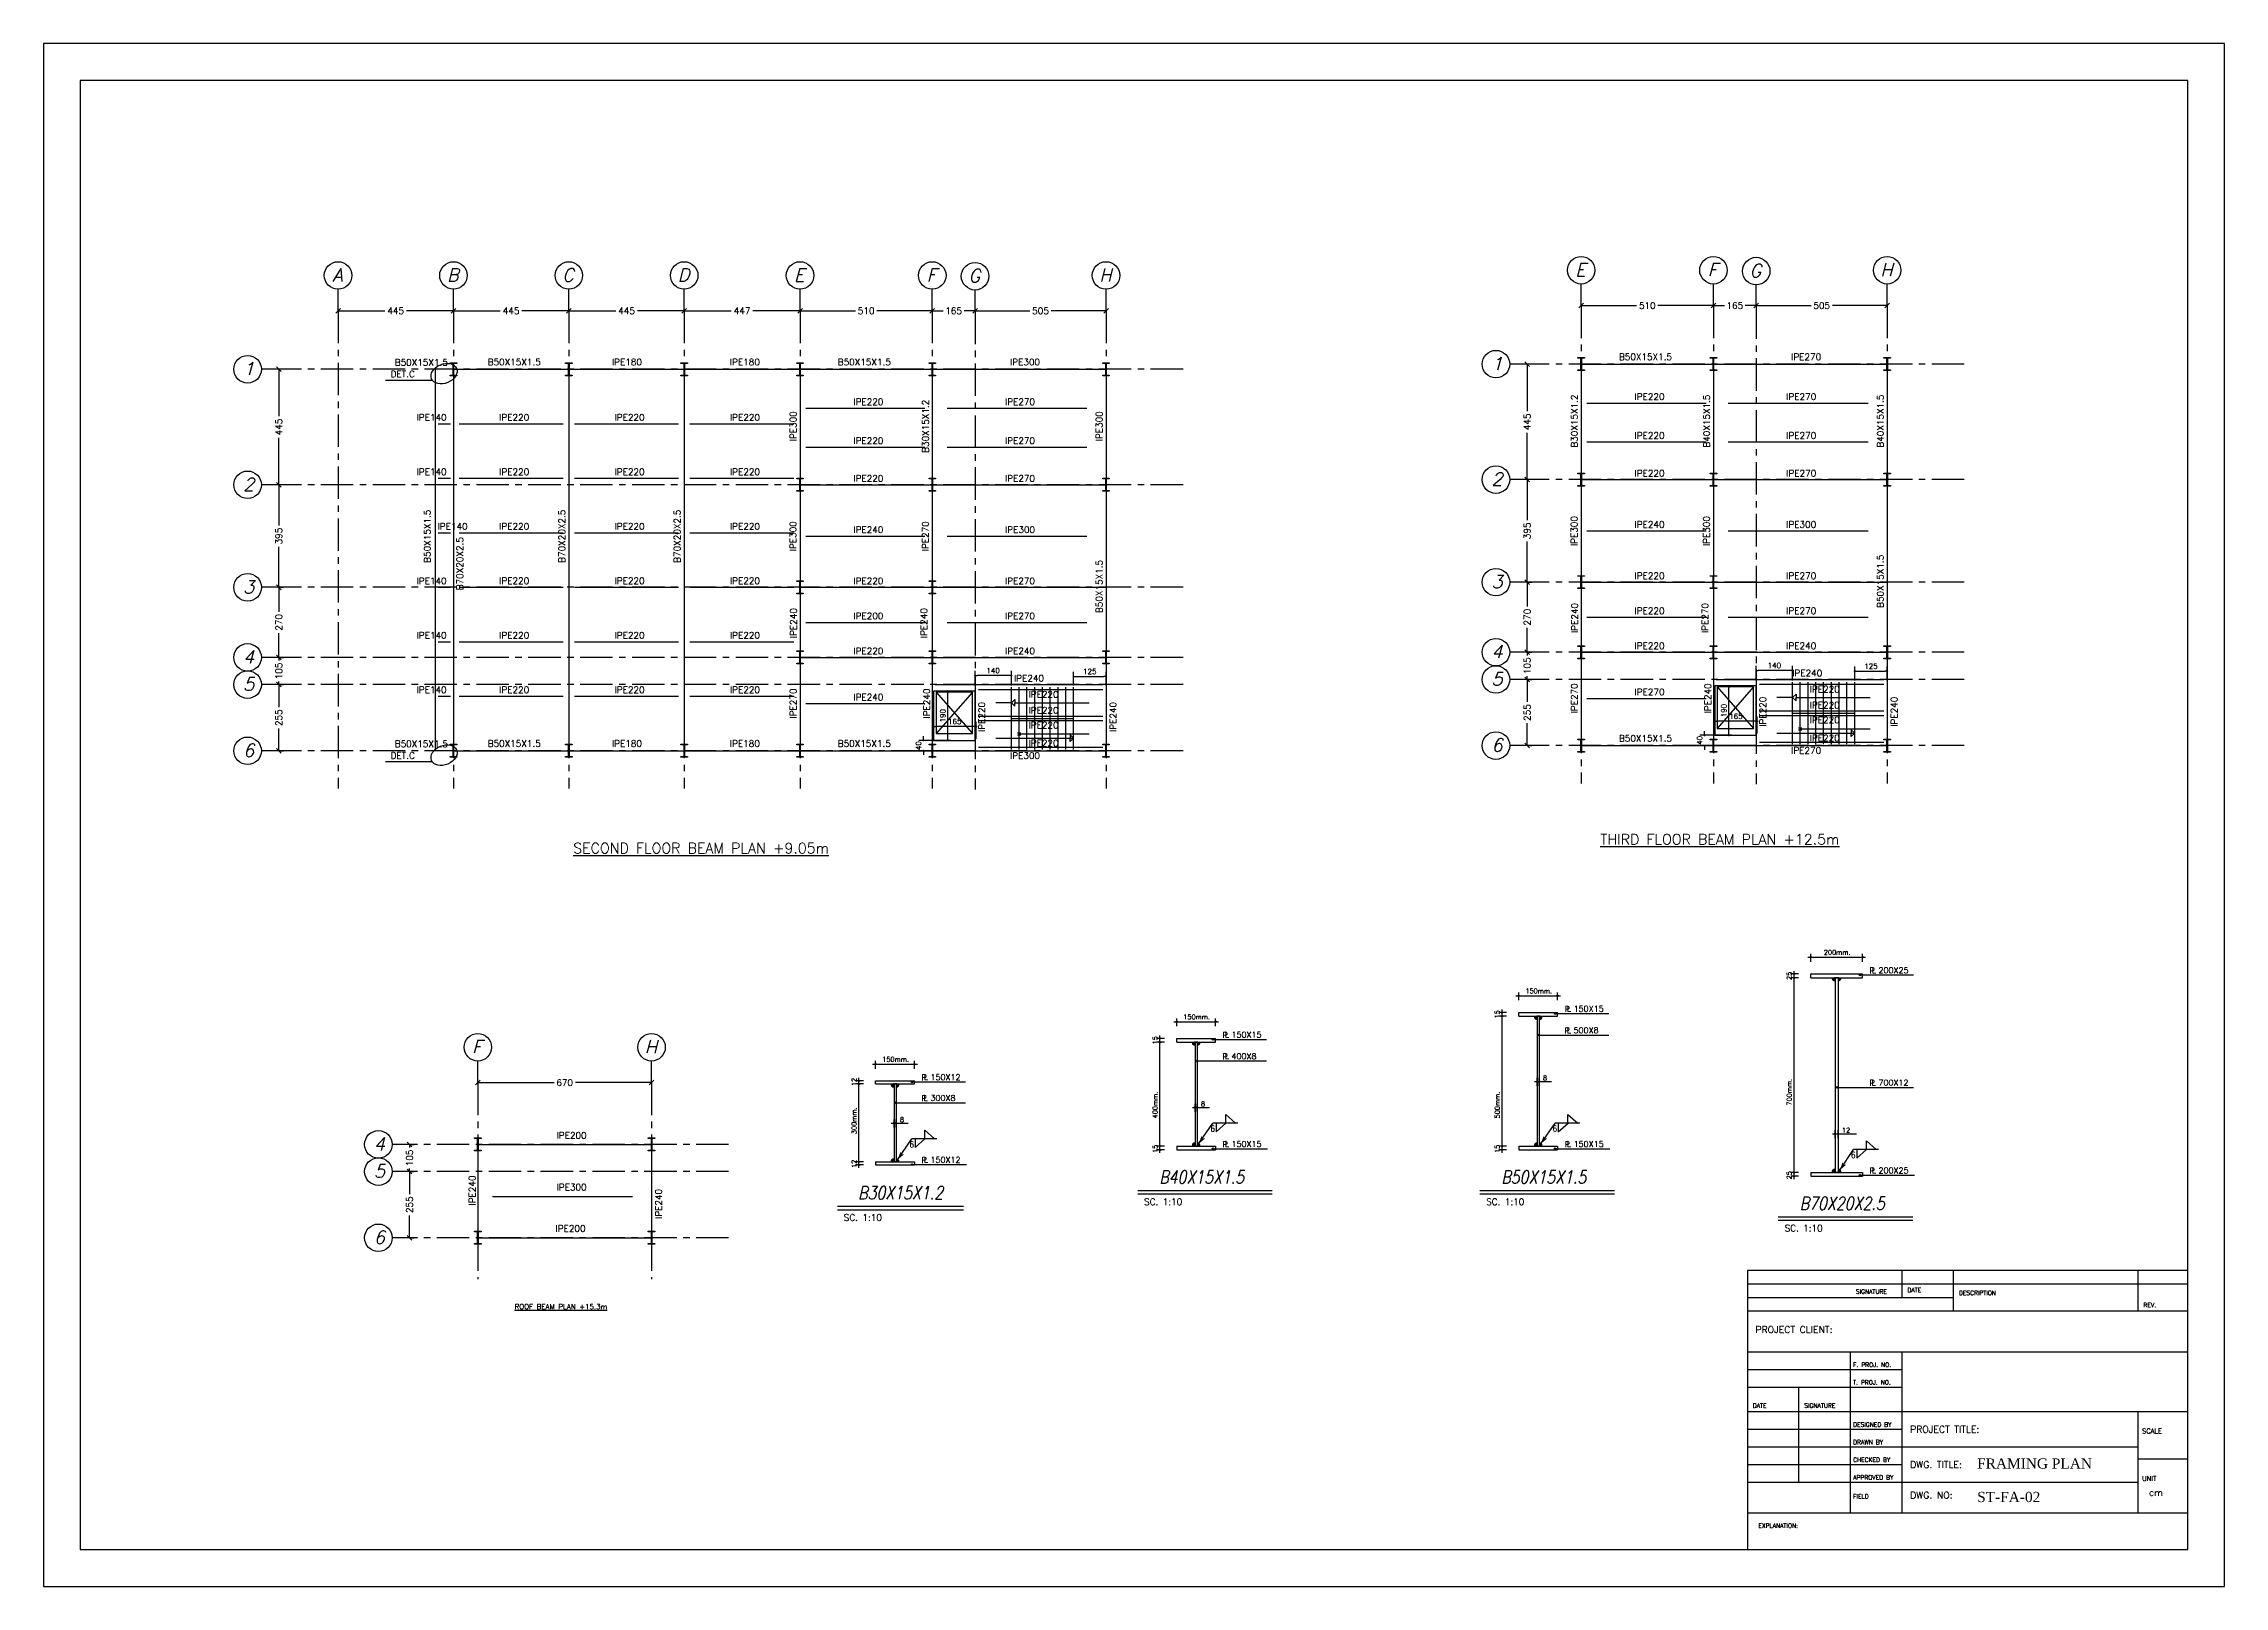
# Model space of a CAD drawing. Header units: inches. Extents: x 1387 to 2676, y -3005 to -2136.
# Drawn here: x 2455.9 to 2540, y -2709.9 to -2650.4 of the extents above; entities that cross this region are included whole.
import ezdxf
from ezdxf.enums import TextEntityAlignment as Align

# ---------------------------------------------------------------- set-up
doc = ezdxf.new("R2010")
doc.units = ezdxf.units.IN
doc.header["$MEASUREMENT"] = 0
for name, pattern in [('CENTER', [2, 1.25, -0.25, 0.25, -0.25]), ('DASHDOTX2', [2, 1, -0.5, 0, -0.5]), ('HIDDEN', [0.375, 0.25, -0.125])]:
    doc.linetypes.add(name, pattern=pattern)
for name, color, linetype in [('1', 1, 'Continuous'), ('1R', 1, 'Continuous'), ('2Y', 2, 'Continuous'), ('3', 3, 'HIDDEN'), ('3G', 3, 'Continuous'), ('4', 4, 'Continuous'), ('4C', 4, 'Continuous'), ('6M', 6, 'Continuous'), ('7', 7, 'Continuous'), ('A-TEXT', 7, 'Continuous'), ('AA-IPE300', 27, 'Continuous'), ('Ax', 1, 'DASHDOTX2'), ('AXE', 1, 'CENTER'), ('DIM', 8, 'Continuous'), ('lateral brace', 5, 'Continuous'), ('Layer4', 118, 'Continuous'), ('MEMBER TEXT', 7, 'Continuous'), ('TEXT-1', 3, 'Continuous'), ('text1', 255, 'Continuous')]:
    doc.layers.add(name, color=color, linetype=linetype)
doc.styles.add('ITALICT', font='italict')
doc.styles.add('ROMANC', font='TXT.shx')
doc.styles.add('ROMANS', font='ROMANS')
doc.styles.add('ROMANT', font='romant')
doc.styles.add('style1', font='times.ttf')
doc.dimstyles.new('1-10-2', dxfattribs={"dimtxt": 0.2, "dimasz": 0.08, "dimexe": 0.18, "dimexo": 0.0625, "dimgap": 0.09, "dimtad": 1, "dimdec": 1, "dimlfac": 100, "dimdsep": 46, "dimtxsty": 'ROMANT', "dimblk": 'DOT', "dimcen": 0.09, "dimclrd": 1, "dimclre": 1, "dimclrt": 3, "dimadec": 0, "dimazin": 0, "dimtfac": 1, "dimtdec": 1, "dimtix": 1, "dimtofl": 0, "dimtmove": 2, "dimatfit": 3, "dimldrblk": 'DOT', "dimfxl": 1, "dimtolj": 1, "dimarcsym": 0})
doc.dimstyles.new('1-100r', dxfattribs={"dimscale": 0, "dimtxt": 0.25, "dimasz": 0.18, "dimexe": 0.18, "dimexo": 0.0625, "dimgap": 0.09, "dimtad": 0, "dimdec": 0, "dimlfac": 100, "dimzin": 0, "dimdsep": 46, "dimtxsty": 'ROMANT', "dimblk": 'OBLIQUE', "dimcen": 0.09, "dimclrd": 1, "dimclre": 1, "dimclrt": 2, "dimadec": 0, "dimazin": 0, "dimtfac": 1, "dimtdec": 0, "dimtofl": 0, "dimtmove": 2, "dimatfit": 3, "dimldrblk": 'OBLIQUE', "dimfxl": 0.18, "dimtolj": 1, "dimtzin": 0, "dimarcsym": 0})

msp = doc.modelspace()

# ---------------------------------------------------------------- texts
at = {"layer": '1'}
for s, height, style, p in [('SIGNATURE', 0.1674173, 'ROMANS', (2525.739435, -2698.583281)), ('DATE', 0.1674173, 'ROMANS', (2527.727516, -2698.530963)), ('DESCRIPTION', 0.16741731, 'ROMANS', (2529.715597, -2698.635599)), ('REV.', 0.1674173, 'ROMANS', (2536.830832, -2699.10646)), ('PROJECT CLIENT:', 0.26158955, 'ROMANS', (2521.86791, -2700.097762)), ('F. PROJ. NO.', 0.16741731, 'ROMANS', (2525.6348, -2701.408448)), ('T. PROJ. NO.', 0.16741731, 'ROMANS', (2525.6348, -2702.088581)), ('DATE', 0.1674173, 'ROMANS', (2521.763274, -2702.977985)), ('SIGNATURE', 0.1674173, 'ROMANS', (2523.751355, -2702.977985)), ('DESIGNED BY', 0.16741731, 'ROMANS', (2525.6348, -2703.710436)), ('PROJECT TITLE:', 0.26158955, 'ROMANS', (2527.832152, -2703.942079)), ('SCALE', 0.1883445, 'ROMANS', (2536.778514, -2703.972026)), ('DRAWN BY', 0.1674173, 'ROMANS', (2525.6348, -2704.390569)), ('CHECKED BY', 0.1674173, 'ROMANS', (2525.6348, -2705.070702)), ('DWG. TITLE:', 0.26158955, 'ROMANS', (2527.832152, -2705.302345)), ('FRAMING PLAN', 0.39238432, 'style1', (2530.416003, -2705.324992)), ('APPROVED BY', 0.16741731, 'ROMANS', (2525.6348, -2705.750834)), ('FIELD', 0.1674173, 'ROMANS', (2525.6348, -2706.483285)), ('DWG. NO:', 0.2615895, 'ROMANS', (2527.832152, -2706.483285)), ('ST-FA-02', 0.3923843, 'style1', (2530.416003, -2706.615171)), ('UNIT', 0.1883445, 'ROMANS', (2536.778514, -2705.803152)), ('cm', 0.2615895, 'ROMANS', (2537.040104, -2706.378649)), ('EXPLANATION:', 0.16741731, 'ROMANS', (2521.978103, -2707.612024))]:
    msp.add_text(s, height=height, dxfattribs=dict(at, style=style)).set_placement(p)
at = {"layer": '2Y', "style": 'ROMANC'}
for p in [(2469.234493, -2663.259956), (2469.234493, -2677.964673)]:
    msp.add_text('DET.C', height=0.2499993, dxfattribs=at).set_placement(p)
at = {"layer": '3G', "style": 'ROMANS'}
for s, height, p in [('200mm.', 0.1848, (2524.503922, -2685.52297)), ('P', 0.225, (2526.268604, -2686.241162)), ('L', 0.225, (2526.351243, -2686.223427)), ('200X25', 0.225, (2526.614172, -2686.231334)), ('150mm.', 0.1848, (2512.995859, -2687.006759)), ('150mm.', 0.1848, (2499.803244, -2688.006759)), ('P', 0.225, (2514.510541, -2687.724951)), ('L', 0.225, (2514.59318, -2687.707216)), ('150X15', 0.225, (2514.856109, -2687.715123)), ('P', 0.225, (2501.317926, -2688.724951)), ('L', 0.225, (2501.400565, -2688.707216)), ('150X15', 0.225, (2501.663494, -2688.715123)), ('P', 0.225, (2514.507413, -2688.554924)), ('L', 0.225, (2514.590052, -2688.537189)), ('500X8', 0.225, (2514.852981, -2688.545096)), ('150mm.', 0.1848, (2488.193282, -2689.645057)), ('P', 0.225, (2501.314798, -2689.554924)), ('L', 0.225, (2501.397437, -2689.537189)), ('400X8', 0.225, (2501.660366, -2689.545096)), ('P', 0.225, (2489.707964, -2690.36325)), ('L', 0.225, (2489.790603, -2690.345515)), ('150X12', 0.225, (2490.053532, -2690.353422)), ('8', 0.1848, (2513.674794, -2690.358502)), ('P', 0.225, (2526.265476, -2690.571135)), ('L', 0.225, (2526.348115, -2690.5534)), ('700X12', 0.225, (2526.611045, -2690.561307)), ('P', 0.225, (2489.704836, -2691.163222)), ('L', 0.225, (2489.787475, -2691.145487)), ('300X8', 0.225, (2490.050405, -2691.153394)), ('8', 0.1848, (2500.482179, -2691.358502)), ('8', 0.1848, (2488.872217, -2691.9668)), ('P', 0.225, (2501.317926, -2692.938394)), ('L', 0.225, (2501.400565, -2692.920659)), ('150X15', 0.225, (2501.663494, -2692.928566)), ('P', 0.225, (2514.510541, -2692.938394)), ('L', 0.225, (2514.59318, -2692.920659)), ('150X15', 0.225, (2514.856109, -2692.928566)), ('12', 0.1848, (2525.202857, -2692.374713)), ('P', 0.225, (2489.707964, -2693.546693)), ('L', 0.225, (2489.790603, -2693.528958)), ('150X12', 0.225, (2490.053532, -2693.536865)), ('L', 0.225, (2526.351243, -2693.93687)), ('200X25', 0.225, (2526.614172, -2693.944777)), ('P', 0.225, (2526.268604, -2693.954605)), ('SC. 1:10', 0.25, (2498.291682, -2695.165636)), ('SC. 1:10', 0.25, (2511.484297, -2695.165636)), ('SC. 1:10', 0.25, (2486.708912, -2695.773935)), ('SC. 1:10', 0.25, (2522.99236, -2696.181847))]:
    msp.add_text(s, height=height, dxfattribs=at).set_placement(p)
for s, p in [('25', (2523.259918, -2686.491231)), ('15', (2512.001855, -2687.97502)), ('15', (2498.809239, -2688.97502)), ('12', (2487.199278, -2690.583319)), ('700mm.', (2523.259918, -2691.332667)), ('400mm.', (2498.809239, -2691.826339)), ('500mm.', (2512.001855, -2691.826339)), ('300mm.', (2487.199278, -2692.434637)), ('15', (2498.809239, -2693.158668)), ('15', (2512.001855, -2693.158668)), ('12', (2487.199278, -2693.736967)), ('25', (2523.259918, -2694.174879))]:
    msp.add_text(s, height=0.1848, rotation=90, dxfattribs=at).set_placement(p)
at = {"layer": '3G', "style": 'ROMANS', "width": 0.8}
for p in [(2489.241663, -2692.952583), (2500.851625, -2692.344285), (2514.04424, -2692.344285), (2525.552303, -2693.360496)]:
    msp.add_text('6', height=0.25, dxfattribs=at).set_placement(p)
at = {"layer": '4C', "style": 'ITALICT', "width": 0.8}
for s, p in [('B30X15X1.2', (2487.265007, -2694.944888)), ('B40X15X1.5', (2498.874969, -2694.33659)), ('B50X15X1.5', (2512.067584, -2694.33659)), ('B70X20X2.5', (2523.575647, -2695.352801))]:
    msp.add_text(s, height=0.5, dxfattribs=at).set_placement(p)
at = {"layer": 'A-TEXT', "color": 3, "style": 'ROMANS'}
for s, height, p in [('%%UTHIRD FLOOR BEAM PLAN +12.5m', 0.4, (2515.880443, -2681.268959, 9177.404564)), ('%%USECOND FLOOR BEAM PLAN +9.05m', 0.4, (2476.278705, -2681.610347, 9177.404564)), ('%%UROOF BEAM PLAN +15.3m', 0.2, (2474.015841, -2699.182707, 9177.405564))]:
    msp.add_text(s, height=height, dxfattribs=at).set_placement(p)
at = {"layer": 'MEMBER TEXT', "color": 3, "ltscale": 2, "style": 'ROMANS'}
for s, p in [('B50X15X1.5', (2470.416665, -2662.887193)), ('B50X15X1.5', (2474.001786, -2662.873275)), ('IPE180', (2478.346707, -2662.873275)), ('IPE180', (2482.894544, -2662.873275)), ('B50X15X1.5', (2487.501259, -2662.873275)), ('IPE300', (2493.697508, -2662.873275)), ('B50X15X1.5', (2517.625806, -2662.673692)), ('IPE270', (2523.822055, -2662.673692)), ('IPE220', (2487.657712, -2664.406633)), ('IPE270', (2493.506161, -2664.406633)), ('IPE220', (2517.782259, -2664.207051)), ('IPE270', (2523.630708, -2664.207051)), ('IPE140', (2470.813671, -2665.006633)), ('IPE220', (2473.998115, -2665.006633)), ('IPE220', (2478.448115, -2665.006633)), ('IPE220', (2482.898115, -2665.006633)), ('IPE220', (2487.657712, -2665.906633)), ('IPE270', (2493.506161, -2665.906633)), ('IPE220', (2517.782259, -2665.707051)), ('IPE270', (2523.630708, -2665.707051)), ('IPE140', (2470.813671, -2667.106633)), ('IPE220', (2473.998115, -2667.106633)), ('IPE220', (2478.448115, -2667.106633)), ('IPE220', (2482.898115, -2667.106633)), ('IPE220', (2487.657712, -2667.358991)), ('IPE270', (2493.506161, -2667.358991)), ('IPE220', (2517.782259, -2667.159409)), ('IPE270', (2523.630708, -2667.159409)), ('IPE140', (2471.623724, -2669.206633)), ('IPE220', (2473.998115, -2669.206633)), ('IPE220', (2478.448115, -2669.206633)), ('IPE220', (2482.898115, -2669.206633)), ('IPE240', (2487.657712, -2669.335171)), ('IPE300', (2493.506161, -2669.335171)), ('IPE240', (2517.782259, -2669.135588)), ('IPE300', (2523.630708, -2669.135588)), ('IPE140', (2470.813671, -2671.31135)), ('IPE220', (2473.998115, -2671.306633)), ('IPE220', (2478.448115, -2671.306633)), ('IPE220', (2482.898115, -2671.306633)), ('IPE220', (2487.657712, -2671.31135)), ('IPE270', (2493.506161, -2671.31135)), ('IPE220', (2517.782259, -2671.111767)), ('IPE270', (2523.630708, -2671.111767)), ('IPE200', (2487.657712, -2672.66135)), ('IPE270', (2493.506161, -2672.66135)), ('IPE220', (2517.782259, -2672.461767)), ('IPE270', (2523.630708, -2672.461767)), ('IPE140', (2470.813671, -2673.406633)), ('IPE220', (2473.998115, -2673.406633)), ('IPE220', (2478.448115, -2673.406633)), ('IPE220', (2482.898115, -2673.406633)), ('IPE220', (2517.782259, -2673.811767)), ('IPE240', (2523.630708, -2673.811767)), ('IPE220', (2487.657712, -2674.01135)), ('IPE240', (2493.506161, -2674.01135)), ('IPE140', (2470.813671, -2675.506633)), ('IPE220', (2473.998115, -2675.506633)), ('IPE220', (2478.448115, -2675.506633)), ('IPE220', (2482.898115, -2675.506633)), ('IPE240', (2493.851115, -2675.06135)), ('IPE240', (2523.863398, -2674.861767)), ('IPE220', (2524.538664, -2675.484352)), ('IPE240', (2487.657712, -2675.790176)), ('IPE220', (2494.414117, -2675.683935)), ('IPE220', (2494.414117, -2676.296312)), ('IPE270', (2517.782259, -2675.590593)), ('IPE220', (2524.538664, -2676.09673)), ('IPE220', (2494.414117, -2676.867869)), ('IPE220', (2524.538664, -2676.668286)), ('B50X15X1.5', (2470.416665, -2677.587168)), ('B50X15X1.5', (2474.001786, -2677.577992)), ('IPE180', (2478.346707, -2677.577992)), ('IPE180', (2482.894544, -2677.577992)), ('B50X15X1.5', (2487.501259, -2677.577992)), ('IPE300', (2493.697508, -2678.045112)), ('IPE220', (2494.414117, -2677.561899)), ('B50X15X1.5', (2517.625806, -2677.378409)), ('IPE270', (2523.822055, -2677.845529)), ('IPE220', (2524.538664, -2677.362316)), ('IPE200', (2476.213164, -2692.68271)), ('IPE300', (2476.213164, -2694.679868)), ('IPE200', (2476.171822, -2696.271674))]:
    msp.add_text(s, height=0.25, dxfattribs=at).set_placement(p, align=Align.BOTTOM_CENTER)
for s, p in [('B30X15X1.2', (2490.059435, -2665.149361)), ('B30X15X1.2', (2515.083982, -2664.949778)), ('B40X15X1.5', (2520.183982, -2664.949778)), ('B40X15X1.5', (2526.883982, -2664.949778)), ('IPE300', (2484.959435, -2665.149361)), ('IPE300', (2496.759435, -2665.149361)), ('B50X15X1.5', (2470.848146, -2669.388164)), ('B70X20X2.5', (2476.035933, -2669.388164)), ('B70X20X2.5', (2480.485933, -2669.388164)), ('IPE300', (2484.951935, -2669.388164)), ('IPE270', (2490.054571, -2669.388164)), ('IPE300', (2515.076482, -2669.188582)), ('IPE300', (2520.179117, -2669.188582)), ('B70X20X2.5', (2472.101473, -2670.446485)), ('B50X15X1.5', (2526.883982, -2671.125876)), ('B50X15X1.5', (2496.759435, -2671.325459)), ('IPE240', (2484.96889, -2672.738415)), ('IPE240', (2489.998828, -2672.738415)), ('IPE240', (2515.093437, -2672.538832)), ('IPE270', (2520.123374, -2672.538832)), ('IPE270', (2515.079381, -2675.6367)), ('IPE240', (2520.229381, -2675.6367)), ('IPE270', (2484.954834, -2675.836283)), ('IPE240', (2490.104834, -2675.836283)), ('IPE220', (2492.226328, -2676.352892)), ('IPE240', (2497.292654, -2676.352892)), ('IPE220', (2522.350875, -2676.15331)), ('IPE240', (2527.4172, -2676.15331)), ('IPE240', (2472.579147, -2694.607521)), ('IPE240', (2479.766967, -2695.124131))]:
    msp.add_text(s, height=0.25, rotation=90, dxfattribs=at).set_placement(p, align=Align.BOTTOM_CENTER)
at = {"layer": 'text1', "style": 'ITALICT'}
for s, p in [('A', (2467.17555, -2659.316417)), ('B', (2471.62555, -2659.316417)), ('C', (2476.07555, -2659.316417)), ('D', (2480.52555, -2659.316417)), ('E', (2484.991552, -2659.316417)), ('F', (2490.091552, -2659.316417)), ('G', (2491.741552, -2659.348073)), ('H', (2496.791552, -2659.316417)), ('E', (2515.116099, -2659.116834)), ('F', (2520.216099, -2659.116834)), ('G', (2521.866099, -2659.148491)), ('H', (2526.916099, -2659.116834)), ('1', (2511.898867, -2662.734497)), ('1', (2463.757614, -2662.93408)), ('2', (2463.757614, -2667.386438)), ('2', (2511.898867, -2667.186856)), ('3', (2511.898867, -2671.139214)), ('3', (2463.757614, -2671.338796)), ('4', (2463.757614, -2674.038796)), ('4', (2511.898867, -2673.839214)), ('5', (2463.757614, -2675.088796)), ('5', (2511.898867, -2674.889214)), ('6', (2463.757614, -2677.638796)), ('6', (2511.898867, -2677.439214)), ('F', (2472.565865, -2689.067218)), ('H', (2479.265865, -2689.067218)), ('4', (2468.799092, -2692.810035)), ('5', (2468.799092, -2693.860035)), ('6', (2468.799092, -2696.410035))]:
    msp.add_text(s, height=0.5, dxfattribs=at).set_placement(p, align=Align.MIDDLE_CENTER)

# ---------------------------------------------------------------- blocks, each defined once
blk = doc.blocks.new('_Oblique')
at = {"color": 0, "linetype": 'ByBlock', "lineweight": -2}
blk.add_line((-0.5, -0.5), (0.5, 0.5), dxfattribs=at)
blk = doc.blocks.new('*D379')
at = {"layer": 'Defpoints', "color": 0, "ltscale": 0.05, "transparency": 16777216}
for p in [(2467.205, -2660.697), (2471.655, -2660.697), (2471.655, -2660.697)]:
    blk.add_point(p, dxfattribs=at)
at = {"layer": 'Layer4', "color": 1, "lineweight": -2, "ltscale": 0.05, "transparency": 16777216}
for p, q in [((2467.205, -2660.635), (2467.205, -2660.517)), ((2467.205, -2660.697), (2469.013, -2660.697)), ((2471.655, -2660.697), (2469.848, -2660.697)), ((2471.655, -2660.635), (2471.655, -2660.517))]:
    blk.add_line(p, q, dxfattribs=at)
at = {"layer": 'Layer4', "color": 1, "lineweight": -2, "ltscale": 0.05, "transparency": 16777216, "xscale": 0.18, "yscale": 0.18, "zscale": 0.18, "rotation": 180}
blk.add_blockref('_Oblique', (2467.205, -2660.697), dxfattribs=at)
at = {"layer": 'Layer4', "color": 1, "lineweight": -2, "ltscale": 0.05, "transparency": 16777216, "xscale": 0.18, "yscale": 0.18, "zscale": 0.18}
blk.add_blockref('_Oblique', (2471.655, -2660.697), dxfattribs=at)
at = {"layer": 'Layer4', "color": 2, "ltscale": 0.05, "transparency": 16777216, "insert": (2469.43, -2660.697), "char_height": 0.25, "attachment_point": 5, "style": 'ROMANT'}
blk.add_mtext('\\A1;445', dxfattribs=at)
blk = doc.blocks.new('*D380')
at = {"layer": 'Defpoints', "color": 0, "ltscale": 0.05, "transparency": 16777216}
for p in [(2471.655, -2660.697), (2476.105, -2660.697), (2476.105, -2660.697)]:
    blk.add_point(p, dxfattribs=at)
at = {"layer": 'Layer4', "color": 1, "lineweight": -2, "ltscale": 0.05, "transparency": 16777216}
for p, q in [((2471.655, -2660.635), (2471.655, -2660.517)), ((2471.655, -2660.697), (2473.463, -2660.697)), ((2476.105, -2660.697), (2474.298, -2660.697)), ((2476.105, -2660.635), (2476.105, -2660.517))]:
    blk.add_line(p, q, dxfattribs=at)
at = {"layer": 'Layer4', "color": 1, "lineweight": -2, "ltscale": 0.05, "transparency": 16777216, "xscale": 0.18, "yscale": 0.18, "zscale": 0.18, "rotation": 180}
blk.add_blockref('_Oblique', (2471.655, -2660.697), dxfattribs=at)
at = {"layer": 'Layer4', "color": 1, "lineweight": -2, "ltscale": 0.05, "transparency": 16777216, "xscale": 0.18, "yscale": 0.18, "zscale": 0.18}
blk.add_blockref('_Oblique', (2476.105, -2660.697), dxfattribs=at)
at = {"layer": 'Layer4', "color": 2, "ltscale": 0.05, "transparency": 16777216, "insert": (2473.88, -2660.697), "char_height": 0.25, "attachment_point": 5, "style": 'ROMANT'}
blk.add_mtext('\\A1;445', dxfattribs=at)
blk = doc.blocks.new('*D381')
at = {"layer": 'Defpoints', "color": 0, "ltscale": 0.05, "transparency": 16777216}
for p in [(2476.105, -2660.697), (2480.555, -2660.697), (2480.555, -2660.697)]:
    blk.add_point(p, dxfattribs=at)
at = {"layer": 'Layer4', "color": 1, "lineweight": -2, "ltscale": 0.05, "transparency": 16777216}
for p, q in [((2476.105, -2660.635), (2476.105, -2660.517)), ((2476.105, -2660.697), (2477.913, -2660.697)), ((2480.555, -2660.697), (2478.748, -2660.697)), ((2480.555, -2660.635), (2480.555, -2660.517))]:
    blk.add_line(p, q, dxfattribs=at)
at = {"layer": 'Layer4', "color": 1, "lineweight": -2, "ltscale": 0.05, "transparency": 16777216, "xscale": 0.18, "yscale": 0.18, "zscale": 0.18, "rotation": 180}
blk.add_blockref('_Oblique', (2476.105, -2660.697), dxfattribs=at)
at = {"layer": 'Layer4', "color": 1, "lineweight": -2, "ltscale": 0.05, "transparency": 16777216, "xscale": 0.18, "yscale": 0.18, "zscale": 0.18}
blk.add_blockref('_Oblique', (2480.555, -2660.697), dxfattribs=at)
at = {"layer": 'Layer4', "color": 2, "ltscale": 0.05, "transparency": 16777216, "insert": (2478.33, -2660.697), "char_height": 0.25, "attachment_point": 5, "style": 'ROMANT'}
blk.add_mtext('\\A1;445', dxfattribs=at)
blk = doc.blocks.new('*D382')
at = {"layer": 'Defpoints', "color": 0, "ltscale": 0.05, "transparency": 16777216}
for p in [(2480.555, -2660.697), (2485.021, -2660.697), (2485.021, -2660.697)]:
    blk.add_point(p, dxfattribs=at)
at = {"layer": 'Layer4', "color": 1, "lineweight": -2, "ltscale": 0.05, "transparency": 16777216}
for p, q in [((2480.555, -2660.635), (2480.555, -2660.517)), ((2480.555, -2660.697), (2482.371, -2660.697)), ((2485.021, -2660.697), (2483.206, -2660.697)), ((2485.021, -2660.635), (2485.021, -2660.517))]:
    blk.add_line(p, q, dxfattribs=at)
at = {"layer": 'Layer4', "color": 1, "lineweight": -2, "ltscale": 0.05, "transparency": 16777216, "xscale": 0.18, "yscale": 0.18, "zscale": 0.18, "rotation": 180}
blk.add_blockref('_Oblique', (2480.555, -2660.697), dxfattribs=at)
at = {"layer": 'Layer4', "color": 1, "lineweight": -2, "ltscale": 0.05, "transparency": 16777216, "xscale": 0.18, "yscale": 0.18, "zscale": 0.18}
blk.add_blockref('_Oblique', (2485.021, -2660.697), dxfattribs=at)
at = {"layer": 'Layer4', "color": 2, "ltscale": 0.05, "transparency": 16777216, "insert": (2482.788, -2660.697), "char_height": 0.25, "attachment_point": 5, "style": 'ROMANT'}
blk.add_mtext('\\A1;447', dxfattribs=at)
blk = doc.blocks.new('*D375')
at = {"layer": 'Defpoints', "color": 0, "ltscale": 0.05, "transparency": 16777216}
for p in [(2485.021, -2660.697), (2490.121, -2660.697), (2490.121, -2660.697)]:
    blk.add_point(p, dxfattribs=at)
at = {"layer": 'Layer4', "color": 1, "lineweight": -2, "ltscale": 0.05, "transparency": 16777216}
for p, q in [((2485.021, -2660.635), (2485.021, -2660.517)), ((2485.021, -2660.697), (2487.16, -2660.697)), ((2490.121, -2660.697), (2487.983, -2660.697)), ((2490.121, -2660.635), (2490.121, -2660.517))]:
    blk.add_line(p, q, dxfattribs=at)
at = {"layer": 'Layer4', "color": 1, "lineweight": -2, "ltscale": 0.05, "transparency": 16777216, "xscale": 0.18, "yscale": 0.18, "zscale": 0.18, "rotation": 180}
blk.add_blockref('_Oblique', (2485.021, -2660.697), dxfattribs=at)
at = {"layer": 'Layer4', "color": 1, "lineweight": -2, "ltscale": 0.05, "transparency": 16777216, "xscale": 0.18, "yscale": 0.18, "zscale": 0.18}
blk.add_blockref('_Oblique', (2490.121, -2660.697), dxfattribs=at)
at = {"layer": 'Layer4', "color": 2, "ltscale": 0.05, "transparency": 16777216, "insert": (2487.571, -2660.697), "char_height": 0.25, "attachment_point": 5, "style": 'ROMANT'}
blk.add_mtext('\\A1;510', dxfattribs=at)
blk = doc.blocks.new('*D383')
at = {"layer": 'Defpoints', "color": 0, "ltscale": 0.05, "transparency": 16777216}
for p in [(2491.771, -2660.697), (2496.821, -2660.697), (2496.821, -2660.697)]:
    blk.add_point(p, dxfattribs=at)
at = {"layer": 'Layer4', "color": 1, "lineweight": -2, "ltscale": 0.05, "transparency": 16777216}
for p, q in [((2491.771, -2660.635), (2491.771, -2660.517)), ((2491.771, -2660.697), (2493.885, -2660.697)), ((2496.821, -2660.697), (2494.708, -2660.697)), ((2496.821, -2660.635), (2496.821, -2660.517))]:
    blk.add_line(p, q, dxfattribs=at)
at = {"layer": 'Layer4', "color": 1, "lineweight": -2, "ltscale": 0.05, "transparency": 16777216, "xscale": 0.18, "yscale": 0.18, "zscale": 0.18, "rotation": 180}
blk.add_blockref('_Oblique', (2491.771, -2660.697), dxfattribs=at)
at = {"layer": 'Layer4', "color": 1, "lineweight": -2, "ltscale": 0.05, "transparency": 16777216, "xscale": 0.18, "yscale": 0.18, "zscale": 0.18}
blk.add_blockref('_Oblique', (2496.821, -2660.697), dxfattribs=at)
at = {"layer": 'Layer4', "color": 2, "ltscale": 0.05, "transparency": 16777216, "insert": (2494.296, -2660.697), "char_height": 0.25, "attachment_point": 5, "style": 'ROMANT'}
blk.add_mtext('\\A1;505', dxfattribs=at)
blk = doc.blocks.new('*D376')
at = {"layer": 'Defpoints', "color": 0, "ltscale": 0.05, "transparency": 16777216}
for p in [(2464.981, -2662.952), (2464.919, -2667.405), (2464.981, -2667.405)]:
    blk.add_point(p, dxfattribs=at)
at = {"layer": 'Layer4', "color": 1, "lineweight": -2, "ltscale": 0.05, "transparency": 16777216}
for p, q in [((2464.919, -2662.952), (2464.739, -2662.952)), ((2464.919, -2662.952), (2464.919, -2664.761)), ((2464.919, -2667.405), (2464.919, -2665.596)), ((2464.919, -2667.405), (2464.739, -2667.405))]:
    blk.add_line(p, q, dxfattribs=at)
at = {"layer": 'Layer4', "color": 1, "lineweight": -2, "ltscale": 0.05, "transparency": 16777216, "xscale": 0.18, "yscale": 0.18, "zscale": 0.18}
for p, rotation in [((2464.919, -2662.952), 90), ((2464.919, -2667.405), 270)]:
    blk.add_blockref('_Oblique', p, dxfattribs=dict(at, rotation=rotation))
at = {"layer": 'Layer4', "color": 2, "ltscale": 0.05, "transparency": 16777216, "insert": (2464.919, -2665.178), "char_height": 0.25, "attachment_point": 5, "rotation": 90, "style": 'ROMANT'}
blk.add_mtext('\\A1;445', dxfattribs=at)
blk = doc.blocks.new('*D384')
at = {"layer": 'Defpoints', "color": 0, "ltscale": 0.05, "transparency": 16777216}
for p in [(2464.981, -2667.405), (2464.919, -2671.357), (2464.919, -2671.357)]:
    blk.add_point(p, dxfattribs=at)
at = {"layer": 'Layer4', "color": 1, "lineweight": -2, "ltscale": 0.05, "transparency": 16777216}
for p, q in [((2464.919, -2667.405), (2464.739, -2667.405)), ((2464.919, -2667.405), (2464.919, -2668.969)), ((2464.919, -2671.357), (2464.919, -2669.792)), ((2464.982, -2671.357), (2465.099, -2671.357))]:
    blk.add_line(p, q, dxfattribs=at)
at = {"layer": 'Layer4', "color": 1, "lineweight": -2, "ltscale": 0.05, "transparency": 16777216, "xscale": 0.18, "yscale": 0.18, "zscale": 0.18}
for p, rotation in [((2464.919, -2667.405), 90), ((2464.919, -2671.357), 270)]:
    blk.add_blockref('_Oblique', p, dxfattribs=dict(at, rotation=rotation))
at = {"layer": 'Layer4', "color": 2, "ltscale": 0.05, "transparency": 16777216, "insert": (2464.919, -2669.381), "char_height": 0.25, "attachment_point": 5, "rotation": 90, "style": 'ROMANT'}
blk.add_mtext('\\A1;395', dxfattribs=at)
blk = doc.blocks.new('*D385')
at = {"layer": 'Defpoints', "color": 0, "ltscale": 0.05, "transparency": 16777216}
for p in [(2464.919, -2674.057), (2464.919, -2675.107), (2464.919, -2675.107)]:
    blk.add_point(p, dxfattribs=at)
at = {"layer": 'Layer4', "color": 1, "lineweight": -2, "ltscale": 0.05, "transparency": 16777216}
for p, q in [((2464.919, -2674.057), (2464.919, -2674.182)), ((2464.982, -2674.057), (2465.099, -2674.057)), ((2464.919, -2675.107), (2464.919, -2674.982)), ((2464.982, -2675.107), (2465.099, -2675.107))]:
    blk.add_line(p, q, dxfattribs=at)
at = {"layer": 'Layer4', "color": 1, "lineweight": -2, "ltscale": 0.05, "transparency": 16777216, "xscale": 0.18, "yscale": 0.18, "zscale": 0.18}
for p, rotation in [((2464.919, -2674.057), 90), ((2464.919, -2675.107), 270)]:
    blk.add_blockref('_Oblique', p, dxfattribs=dict(at, rotation=rotation))
at = {"layer": 'Layer4', "color": 2, "ltscale": 0.05, "transparency": 16777216, "insert": (2464.919, -2674.582), "char_height": 0.25, "attachment_point": 5, "rotation": 90, "style": 'ROMANT'}
blk.add_mtext('\\A1;105', dxfattribs=at)
blk = doc.blocks.new('*D386')
at = {"layer": 'Defpoints', "color": 0, "ltscale": 0.05, "transparency": 16777216}
for p in [(2464.919, -2675.107), (2464.919, -2677.657), (2464.919, -2677.657)]:
    blk.add_point(p, dxfattribs=at)
at = {"layer": 'Layer4', "color": 1, "lineweight": -2, "ltscale": 0.05, "transparency": 16777216}
for p, q in [((2464.919, -2675.107), (2464.919, -2675.971)), ((2464.982, -2675.107), (2465.099, -2675.107)), ((2464.919, -2677.657), (2464.919, -2676.793)), ((2464.982, -2677.657), (2465.099, -2677.657))]:
    blk.add_line(p, q, dxfattribs=at)
at = {"layer": 'Layer4', "color": 1, "lineweight": -2, "ltscale": 0.05, "transparency": 16777216, "xscale": 0.18, "yscale": 0.18, "zscale": 0.18}
for p, rotation in [((2464.919, -2675.107), 90), ((2464.919, -2677.657), 270)]:
    blk.add_blockref('_Oblique', p, dxfattribs=dict(at, rotation=rotation))
at = {"layer": 'Layer4', "color": 2, "ltscale": 0.05, "transparency": 16777216, "insert": (2464.919, -2676.382), "char_height": 0.25, "attachment_point": 5, "rotation": 90, "style": 'ROMANT'}
blk.add_mtext('\\A1;255', dxfattribs=at)
blk = doc.blocks.new('*D377')
at = {"layer": 'Defpoints', "color": 0, "ltscale": 0.05, "transparency": 16777216}
for p in [(2464.919, -2671.357), (2464.919, -2674.057), (2464.919, -2674.057)]:
    blk.add_point(p, dxfattribs=at)
at = {"layer": 'Layer4', "color": 1, "lineweight": -2, "ltscale": 0.05, "transparency": 16777216}
for p, q in [((2464.919, -2671.357), (2464.919, -2672.296)), ((2464.982, -2671.357), (2465.099, -2671.357)), ((2464.919, -2674.057), (2464.919, -2673.118)), ((2464.982, -2674.057), (2465.099, -2674.057))]:
    blk.add_line(p, q, dxfattribs=at)
at = {"layer": 'Layer4', "color": 1, "lineweight": -2, "ltscale": 0.05, "transparency": 16777216, "xscale": 0.18, "yscale": 0.18, "zscale": 0.18}
for p, rotation in [((2464.919, -2671.357), 90), ((2464.919, -2674.057), 270)]:
    blk.add_blockref('_Oblique', p, dxfattribs=dict(at, rotation=rotation))
at = {"layer": 'Layer4', "color": 2, "ltscale": 0.05, "transparency": 16777216, "insert": (2464.919, -2672.707), "char_height": 0.25, "attachment_point": 5, "rotation": 90, "style": 'ROMANT'}
blk.add_mtext('\\A1;270', dxfattribs=at)
blk = doc.blocks.new('*D378')
at = {"layer": 'Defpoints', "color": 0, "ltscale": 0.05, "transparency": 16777216}
for p in [(2490.121, -2660.697), (2490.121, -2660.697), (2491.771, -2660.729)]:
    blk.add_point(p, dxfattribs=at)
at = {"layer": 'Layer4', "color": 1, "lineweight": -2, "ltscale": 0.05, "transparency": 16777216}
for p, q in [((2490.121, -2660.635), (2490.121, -2660.517)), ((2490.121, -2660.697), (2490.547, -2660.697)), ((2491.771, -2660.697), (2491.346, -2660.697)), ((2491.771, -2660.667), (2491.771, -2660.517))]:
    blk.add_line(p, q, dxfattribs=at)
at = {"layer": 'Layer4', "color": 1, "lineweight": -2, "ltscale": 0.05, "transparency": 16777216, "xscale": 0.18, "yscale": 0.18, "zscale": 0.18, "rotation": 180}
blk.add_blockref('_Oblique', (2490.121, -2660.697), dxfattribs=at)
at = {"layer": 'Layer4', "color": 1, "lineweight": -2, "ltscale": 0.05, "transparency": 16777216, "xscale": 0.18, "yscale": 0.18, "zscale": 0.18}
blk.add_blockref('_Oblique', (2491.771, -2660.697), dxfattribs=at)
at = {"layer": 'Layer4', "color": 2, "ltscale": 0.05, "transparency": 16777216, "insert": (2490.946, -2660.697), "char_height": 0.25, "attachment_point": 5, "style": 'ROMANT'}
blk.add_mtext('\\A1;165', dxfattribs=at)
blk = doc.blocks.new('*D405')
at = {"layer": 'Defpoints', "color": 0, "ltscale": 0.05, "transparency": 16777216}
for p in [(2515.146, -2660.498), (2520.246, -2660.498), (2520.246, -2660.498)]:
    blk.add_point(p, dxfattribs=at)
at = {"layer": 'Layer4', "color": 1, "lineweight": -2, "ltscale": 0.05, "transparency": 16777216}
for p, q in [((2515.146, -2660.435), (2515.146, -2660.318)), ((2515.146, -2660.498), (2517.285, -2660.498)), ((2520.246, -2660.498), (2518.107, -2660.498)), ((2520.246, -2660.435), (2520.246, -2660.318))]:
    blk.add_line(p, q, dxfattribs=at)
at = {"layer": 'Layer4', "color": 1, "lineweight": -2, "ltscale": 0.05, "transparency": 16777216, "xscale": 0.18, "yscale": 0.18, "zscale": 0.18, "rotation": 180}
blk.add_blockref('_Oblique', (2515.146, -2660.498), dxfattribs=at)
at = {"layer": 'Layer4', "color": 1, "lineweight": -2, "ltscale": 0.05, "transparency": 16777216, "xscale": 0.18, "yscale": 0.18, "zscale": 0.18}
blk.add_blockref('_Oblique', (2520.246, -2660.498), dxfattribs=at)
at = {"layer": 'Layer4', "color": 2, "ltscale": 0.05, "transparency": 16777216, "insert": (2517.696, -2660.498), "char_height": 0.25, "attachment_point": 5, "style": 'ROMANT'}
blk.add_mtext('\\A1;510', dxfattribs=at)
blk = doc.blocks.new('*D418')
at = {"layer": 'Defpoints', "color": 0, "ltscale": 0.05, "transparency": 16777216}
for p in [(2521.896, -2660.498), (2526.946, -2660.498), (2526.946, -2660.498)]:
    blk.add_point(p, dxfattribs=at)
at = {"layer": 'Layer4', "color": 1, "lineweight": -2, "ltscale": 0.05, "transparency": 16777216}
for p, q in [((2521.896, -2660.435), (2521.896, -2660.318)), ((2521.896, -2660.498), (2524.01, -2660.498)), ((2526.946, -2660.498), (2524.832, -2660.498)), ((2526.946, -2660.435), (2526.946, -2660.318))]:
    blk.add_line(p, q, dxfattribs=at)
at = {"layer": 'Layer4', "color": 1, "lineweight": -2, "ltscale": 0.05, "transparency": 16777216, "xscale": 0.18, "yscale": 0.18, "zscale": 0.18, "rotation": 180}
blk.add_blockref('_Oblique', (2521.896, -2660.498), dxfattribs=at)
at = {"layer": 'Layer4', "color": 1, "lineweight": -2, "ltscale": 0.05, "transparency": 16777216, "xscale": 0.18, "yscale": 0.18, "zscale": 0.18}
blk.add_blockref('_Oblique', (2526.946, -2660.498), dxfattribs=at)
at = {"layer": 'Layer4', "color": 2, "ltscale": 0.05, "transparency": 16777216, "insert": (2524.421, -2660.498), "char_height": 0.25, "attachment_point": 5, "style": 'ROMANT'}
blk.add_mtext('\\A1;505', dxfattribs=at)
blk = doc.blocks.new('*D406')
at = {"layer": 'Defpoints', "color": 0, "ltscale": 0.05, "transparency": 16777216}
for p in [(2513.123, -2662.753), (2513.061, -2667.205), (2513.123, -2667.205)]:
    blk.add_point(p, dxfattribs=at)
at = {"layer": 'Layer4', "color": 1, "lineweight": -2, "ltscale": 0.05, "transparency": 16777216}
for p, q in [((2513.06, -2662.753), (2512.881, -2662.753)), ((2513.061, -2662.753), (2513.061, -2664.562)), ((2513.061, -2667.205), (2513.061, -2665.396)), ((2513.06, -2667.205), (2512.881, -2667.205))]:
    blk.add_line(p, q, dxfattribs=at)
at = {"layer": 'Layer4', "color": 1, "lineweight": -2, "ltscale": 0.05, "transparency": 16777216, "xscale": 0.18, "yscale": 0.18, "zscale": 0.18}
for p, rotation in [((2513.061, -2662.753), 90), ((2513.061, -2667.205), 270)]:
    blk.add_blockref('_Oblique', p, dxfattribs=dict(at, rotation=rotation))
at = {"layer": 'Layer4', "color": 2, "ltscale": 0.05, "transparency": 16777216, "insert": (2513.061, -2664.979), "char_height": 0.25, "attachment_point": 5, "rotation": 90, "style": 'ROMANT'}
blk.add_mtext('\\A1;445', dxfattribs=at)
blk = doc.blocks.new('*D419')
at = {"layer": 'Defpoints', "color": 0, "ltscale": 0.05, "transparency": 16777216}
for p in [(2513.123, -2667.205), (2513.061, -2671.157), (2513.061, -2671.157)]:
    blk.add_point(p, dxfattribs=at)
at = {"layer": 'Layer4', "color": 1, "lineweight": -2, "ltscale": 0.05, "transparency": 16777216}
for p, q in [((2513.06, -2667.205), (2512.881, -2667.205)), ((2513.061, -2667.205), (2513.061, -2668.77)), ((2513.061, -2671.157), (2513.061, -2669.593)), ((2513.123, -2671.157), (2513.241, -2671.157))]:
    blk.add_line(p, q, dxfattribs=at)
at = {"layer": 'Layer4', "color": 1, "lineweight": -2, "ltscale": 0.05, "transparency": 16777216, "xscale": 0.18, "yscale": 0.18, "zscale": 0.18}
for p, rotation in [((2513.061, -2667.205), 90), ((2513.061, -2671.157), 270)]:
    blk.add_blockref('_Oblique', p, dxfattribs=dict(at, rotation=rotation))
at = {"layer": 'Layer4', "color": 2, "ltscale": 0.05, "transparency": 16777216, "insert": (2513.061, -2669.181), "char_height": 0.25, "attachment_point": 5, "rotation": 90, "style": 'ROMANT'}
blk.add_mtext('\\A1;395', dxfattribs=at)
blk = doc.blocks.new('*D420')
at = {"layer": 'Defpoints', "color": 0, "ltscale": 0.05, "transparency": 16777216}
for p in [(2513.061, -2673.857), (2513.061, -2674.907), (2513.061, -2674.907)]:
    blk.add_point(p, dxfattribs=at)
at = {"layer": 'Layer4', "color": 1, "lineweight": -2, "ltscale": 0.05, "transparency": 16777216}
for p, q in [((2513.061, -2673.857), (2513.061, -2673.983)), ((2513.123, -2673.857), (2513.241, -2673.857)), ((2513.061, -2674.907), (2513.061, -2674.782)), ((2513.123, -2674.907), (2513.241, -2674.907))]:
    blk.add_line(p, q, dxfattribs=at)
at = {"layer": 'Layer4', "color": 1, "lineweight": -2, "ltscale": 0.05, "transparency": 16777216, "xscale": 0.18, "yscale": 0.18, "zscale": 0.18}
for p, rotation in [((2513.061, -2673.857), 90), ((2513.061, -2674.907), 270)]:
    blk.add_blockref('_Oblique', p, dxfattribs=dict(at, rotation=rotation))
at = {"layer": 'Layer4', "color": 2, "ltscale": 0.05, "transparency": 16777216, "insert": (2513.061, -2674.382), "char_height": 0.25, "attachment_point": 5, "rotation": 90, "style": 'ROMANT'}
blk.add_mtext('\\A1;105', dxfattribs=at)
blk = doc.blocks.new('*D421')
at = {"layer": 'Defpoints', "color": 0, "ltscale": 0.05, "transparency": 16777216}
for p in [(2513.061, -2674.907), (2513.061, -2677.457), (2513.061, -2677.457)]:
    blk.add_point(p, dxfattribs=at)
at = {"layer": 'Layer4', "color": 1, "lineweight": -2, "ltscale": 0.05, "transparency": 16777216}
for p, q in [((2513.061, -2674.907), (2513.061, -2675.771)), ((2513.123, -2674.907), (2513.241, -2674.907)), ((2513.061, -2677.457), (2513.061, -2676.594)), ((2513.123, -2677.457), (2513.241, -2677.457))]:
    blk.add_line(p, q, dxfattribs=at)
at = {"layer": 'Layer4', "color": 1, "lineweight": -2, "ltscale": 0.05, "transparency": 16777216, "xscale": 0.18, "yscale": 0.18, "zscale": 0.18}
for p, rotation in [((2513.061, -2674.907), 90), ((2513.061, -2677.457), 270)]:
    blk.add_blockref('_Oblique', p, dxfattribs=dict(at, rotation=rotation))
at = {"layer": 'Layer4', "color": 2, "ltscale": 0.05, "transparency": 16777216, "insert": (2513.061, -2676.182), "char_height": 0.25, "attachment_point": 5, "rotation": 90, "style": 'ROMANT'}
blk.add_mtext('\\A1;255', dxfattribs=at)
blk = doc.blocks.new('*D407')
at = {"layer": 'Defpoints', "color": 0, "ltscale": 0.05, "transparency": 16777216}
for p in [(2513.061, -2671.157), (2513.061, -2673.857), (2513.061, -2673.857)]:
    blk.add_point(p, dxfattribs=at)
at = {"layer": 'Layer4', "color": 1, "lineweight": -2, "ltscale": 0.05, "transparency": 16777216}
for p, q in [((2513.061, -2671.157), (2513.061, -2672.096)), ((2513.123, -2671.157), (2513.241, -2671.157)), ((2513.061, -2673.857), (2513.061, -2672.919)), ((2513.123, -2673.857), (2513.241, -2673.857))]:
    blk.add_line(p, q, dxfattribs=at)
at = {"layer": 'Layer4', "color": 1, "lineweight": -2, "ltscale": 0.05, "transparency": 16777216, "xscale": 0.18, "yscale": 0.18, "zscale": 0.18}
for p, rotation in [((2513.061, -2671.157), 90), ((2513.061, -2673.857), 270)]:
    blk.add_blockref('_Oblique', p, dxfattribs=dict(at, rotation=rotation))
at = {"layer": 'Layer4', "color": 2, "ltscale": 0.05, "transparency": 16777216, "insert": (2513.061, -2672.507), "char_height": 0.25, "attachment_point": 5, "rotation": 90, "style": 'ROMANT'}
blk.add_mtext('\\A1;270', dxfattribs=at)
blk = doc.blocks.new('*D408')
at = {"layer": 'Defpoints', "color": 0, "ltscale": 0.05, "transparency": 16777216}
for p in [(2520.246, -2660.498), (2520.246, -2660.498), (2521.896, -2660.53)]:
    blk.add_point(p, dxfattribs=at)
at = {"layer": 'Layer4', "color": 1, "lineweight": -2, "ltscale": 0.05, "transparency": 16777216}
for p, q in [((2520.246, -2660.435), (2520.246, -2660.318)), ((2520.246, -2660.498), (2520.671, -2660.498)), ((2521.896, -2660.498), (2521.47, -2660.498)), ((2521.896, -2660.467), (2521.896, -2660.318))]:
    blk.add_line(p, q, dxfattribs=at)
at = {"layer": 'Layer4', "color": 1, "lineweight": -2, "ltscale": 0.05, "transparency": 16777216, "xscale": 0.18, "yscale": 0.18, "zscale": 0.18, "rotation": 180}
blk.add_blockref('_Oblique', (2520.246, -2660.498), dxfattribs=at)
at = {"layer": 'Layer4', "color": 1, "lineweight": -2, "ltscale": 0.05, "transparency": 16777216, "xscale": 0.18, "yscale": 0.18, "zscale": 0.18}
blk.add_blockref('_Oblique', (2521.896, -2660.498), dxfattribs=at)
at = {"layer": 'Layer4', "color": 2, "ltscale": 0.05, "transparency": 16777216, "insert": (2521.071, -2660.498), "char_height": 0.25, "attachment_point": 5, "style": 'ROMANT'}
blk.add_mtext('\\A1;165', dxfattribs=at)
blk = doc.blocks.new('*D428')
at = {"layer": 'Defpoints', "color": 0, "ltscale": 0.05, "transparency": 16777216}
for p in [(2472.596, -2690.448), (2479.296, -2690.448), (2479.296, -2690.448)]:
    blk.add_point(p, dxfattribs=at)
at = {"layer": 'Layer4', "color": 1, "lineweight": -2, "ltscale": 0.05, "transparency": 16777216}
for p, q in [((2472.596, -2690.386), (2472.596, -2690.268)), ((2479.296, -2690.386), (2479.296, -2690.268)), ((2472.596, -2690.448), (2475.534, -2690.448)), ((2479.296, -2690.448), (2476.357, -2690.448))]:
    blk.add_line(p, q, dxfattribs=at)
at = {"layer": 'Layer4', "color": 1, "lineweight": -2, "ltscale": 0.05, "transparency": 16777216, "xscale": 0.18, "yscale": 0.18, "zscale": 0.18, "rotation": 180}
blk.add_blockref('_Oblique', (2472.596, -2690.448), dxfattribs=at)
at = {"layer": 'Layer4', "color": 1, "lineweight": -2, "ltscale": 0.05, "transparency": 16777216, "xscale": 0.18, "yscale": 0.18, "zscale": 0.18}
blk.add_blockref('_Oblique', (2479.296, -2690.448), dxfattribs=at)
at = {"layer": 'Layer4', "color": 2, "ltscale": 0.05, "transparency": 16777216, "insert": (2475.946, -2690.448), "char_height": 0.25, "attachment_point": 5, "style": 'ROMANT'}
blk.add_mtext('\\A1;670', dxfattribs=at)
blk = doc.blocks.new('*D429')
at = {"layer": 'Defpoints', "color": 0, "ltscale": 0.05, "transparency": 16777216}
for p in [(2469.961, -2692.828), (2469.961, -2693.878), (2469.961, -2693.878)]:
    blk.add_point(p, dxfattribs=at)
at = {"layer": 'Layer4', "color": 1, "lineweight": -2, "ltscale": 0.05, "transparency": 16777216}
for p, q in [((2469.961, -2692.828), (2469.961, -2692.954)), ((2470.023, -2692.828), (2470.141, -2692.828)), ((2469.961, -2693.878), (2469.961, -2693.753)), ((2470.023, -2693.878), (2470.141, -2693.878))]:
    blk.add_line(p, q, dxfattribs=at)
at = {"layer": 'Layer4', "color": 1, "lineweight": -2, "ltscale": 0.05, "transparency": 16777216, "xscale": 0.18, "yscale": 0.18, "zscale": 0.18}
for p, rotation in [((2469.961, -2692.828), 90), ((2469.961, -2693.878), 270)]:
    blk.add_blockref('_Oblique', p, dxfattribs=dict(at, rotation=rotation))
at = {"layer": 'Layer4', "color": 2, "ltscale": 0.05, "transparency": 16777216, "insert": (2469.961, -2693.353), "char_height": 0.25, "attachment_point": 5, "rotation": 90, "style": 'ROMANT'}
blk.add_mtext('\\A1;105', dxfattribs=at)
blk = doc.blocks.new('*D430')
at = {"layer": 'Defpoints', "color": 0, "ltscale": 0.05, "transparency": 16777216}
for p in [(2469.961, -2693.878), (2469.961, -2696.428), (2469.961, -2696.428)]:
    blk.add_point(p, dxfattribs=at)
at = {"layer": 'Layer4', "color": 1, "lineweight": -2, "ltscale": 0.05, "transparency": 16777216}
for p, q in [((2469.961, -2693.878), (2469.961, -2694.742)), ((2470.023, -2693.878), (2470.141, -2693.878)), ((2469.961, -2696.428), (2469.961, -2695.565)), ((2470.023, -2696.428), (2470.141, -2696.428))]:
    blk.add_line(p, q, dxfattribs=at)
at = {"layer": 'Layer4', "color": 1, "lineweight": -2, "ltscale": 0.05, "transparency": 16777216, "xscale": 0.18, "yscale": 0.18, "zscale": 0.18}
for p, rotation in [((2469.961, -2693.878), 90), ((2469.961, -2696.428), 270)]:
    blk.add_blockref('_Oblique', p, dxfattribs=dict(at, rotation=rotation))
at = {"layer": 'Layer4', "color": 2, "ltscale": 0.05, "transparency": 16777216, "insert": (2469.961, -2695.153), "char_height": 0.25, "attachment_point": 5, "rotation": 90, "style": 'ROMANT'}
blk.add_mtext('\\A1;255', dxfattribs=at)
blk = doc.blocks.new('DOT')
at = {"layer": 'DIM', "color": 0, "linetype": 'ByBlock'}
blk.add_line((-0.5, 0), (-1, 0), dxfattribs=at)
at = {"layer": 'DIM', "color": 0, "linetype": 'ByBlock', "const_width": 0.5}
blk.add_lwpolyline([(-0.25, 0, 1), (0.25, 0, 1)], format="xyb", close=True, dxfattribs=at)
blk = doc.blocks.new('*D497')
at = {"color": 1, "lineweight": -2, "transparency": 16777216}
for p, q in [((2490.164, -2677.195), (2490.164, -2676.538)), ((2491.734, -2676.718), (2490.244, -2676.718)), ((2491.814, -2677.195), (2491.814, -2676.538))]:
    blk.add_line(p, q, dxfattribs=at)
at = {"layer": 'Defpoints', "color": 0, "transparency": 16777216}
for p in [(2490.164, -2676.718), (2490.164, -2677.257), (2491.814, -2677.257)]:
    blk.add_point(p, dxfattribs=at)
at = {"color": 1, "lineweight": -2, "transparency": 16777216, "xscale": 0.08, "yscale": 0.08, "zscale": 0.08, "rotation": 180}
blk.add_blockref('DOT', (2490.164, -2676.718), dxfattribs=at)
at = {"color": 1, "lineweight": -2, "transparency": 16777216, "xscale": 0.08, "yscale": 0.08, "zscale": 0.08}
blk.add_blockref('DOT', (2491.814, -2676.718), dxfattribs=at)
at = {"color": 3, "transparency": 16777216, "insert": (2490.989, -2676.528), "char_height": 0.2, "attachment_point": 5, "style": 'ROMANT'}
blk.add_mtext('\\A1;165', dxfattribs=at)
blk = doc.blocks.new('_Dot')
at = {"layer": 'DIM', "color": 0, "lineweight": -2}
blk.add_line((-0.5, 0), (-1, 0), dxfattribs=at)
at = {"layer": 'DIM', "color": 0, "const_width": 0.5}
blk.add_lwpolyline([(-0.25, 0, 1), (0.25, 0, 1)], format="xyb", close=True, dxfattribs=at)
blk = doc.blocks.new('*D498')
at = {"color": 1, "lineweight": -2, "transparency": 16777216}
for p, q in [((2490.715, -2677.177), (2490.715, -2675.437)), ((2490.749, -2675.357), (2490.895, -2675.357)), ((2490.749, -2677.257), (2490.895, -2677.257))]:
    blk.add_line(p, q, dxfattribs=at)
at = {"layer": 'Defpoints', "color": 0, "transparency": 16777216}
for p in [(2490.687, -2675.357), (2490.715, -2675.357), (2490.687, -2677.257)]:
    blk.add_point(p, dxfattribs=at)
at = {"color": 1, "lineweight": -2, "transparency": 16777216, "xscale": 0.08, "yscale": 0.08, "zscale": 0.08}
for p, rotation in [((2490.715, -2675.357), 90), ((2490.715, -2677.257), 270)]:
    blk.add_blockref('DOT', p, dxfattribs=dict(at, rotation=rotation))
at = {"color": 3, "transparency": 16777216, "insert": (2490.525, -2676.307), "char_height": 0.2, "attachment_point": 5, "rotation": 90, "style": 'ROMANT'}
blk.add_mtext('\\A1;190', dxfattribs=at)
blk = doc.blocks.new('*D499')
at = {"color": 1, "lineweight": -2, "transparency": 16777216}
for p, q in [((2490.833, -2677.257), (2489.599, -2677.257)), ((2490.833, -2677.657), (2489.599, -2677.657)), ((2489.779, -2677.177), (2489.779, -2677.097)), ((2489.779, -2677.737), (2489.779, -2677.817))]:
    blk.add_line(p, q, dxfattribs=at)
at = {"layer": 'Defpoints', "color": 0, "transparency": 16777216}
for p in [(2489.779, -2677.657), (2490.895, -2677.257), (2490.895, -2677.657)]:
    blk.add_point(p, dxfattribs=at)
at = {"color": 1, "lineweight": -2, "transparency": 16777216, "xscale": 0.08, "yscale": 0.08, "zscale": 0.08}
for p, rotation in [((2489.779, -2677.257), 270), ((2489.779, -2677.657), 90)]:
    blk.add_blockref('DOT', p, dxfattribs=dict(at, rotation=rotation))
at = {"color": 3, "transparency": 16777216, "insert": (2489.589, -2677.457), "char_height": 0.2, "attachment_point": 5, "rotation": 90, "style": 'ROMANT'}
blk.add_mtext('\\A1;40', dxfattribs=at)
blk = doc.blocks.new('*D500')
at = {"color": 1, "lineweight": -2, "transparency": 16777216}
for p, q in [((2520.288, -2676.995), (2520.288, -2676.338)), ((2521.858, -2676.518), (2520.368, -2676.518)), ((2521.938, -2676.995), (2521.938, -2676.338))]:
    blk.add_line(p, q, dxfattribs=at)
at = {"layer": 'Defpoints', "color": 0, "transparency": 16777216}
for p in [(2520.288, -2676.518), (2520.288, -2677.057), (2521.938, -2677.057)]:
    blk.add_point(p, dxfattribs=at)
at = {"color": 1, "lineweight": -2, "transparency": 16777216, "xscale": 0.08, "yscale": 0.08, "zscale": 0.08, "rotation": 180}
blk.add_blockref('DOT', (2520.288, -2676.518), dxfattribs=at)
at = {"color": 1, "lineweight": -2, "transparency": 16777216, "xscale": 0.08, "yscale": 0.08, "zscale": 0.08}
blk.add_blockref('DOT', (2521.938, -2676.518), dxfattribs=at)
at = {"color": 3, "transparency": 16777216, "insert": (2521.113, -2676.328), "char_height": 0.2, "attachment_point": 5, "style": 'ROMANT'}
blk.add_mtext('\\A1;165', dxfattribs=at)
blk = doc.blocks.new('*D501')
at = {"color": 1, "lineweight": -2, "transparency": 16777216}
for p, q in [((2520.874, -2675.157), (2521.02, -2675.157)), ((2520.84, -2676.977), (2520.84, -2675.237)), ((2520.874, -2677.057), (2521.02, -2677.057))]:
    blk.add_line(p, q, dxfattribs=at)
at = {"layer": 'Defpoints', "color": 0, "transparency": 16777216}
for p in [(2520.811, -2675.157), (2520.84, -2675.157), (2520.811, -2677.057)]:
    blk.add_point(p, dxfattribs=at)
at = {"color": 1, "lineweight": -2, "transparency": 16777216, "xscale": 0.08, "yscale": 0.08, "zscale": 0.08}
for p, rotation in [((2520.84, -2675.157), 90), ((2520.84, -2677.057), 270)]:
    blk.add_blockref('DOT', p, dxfattribs=dict(at, rotation=rotation))
at = {"color": 3, "transparency": 16777216, "insert": (2520.65, -2676.107), "char_height": 0.2, "attachment_point": 5, "rotation": 90, "style": 'ROMANT'}
blk.add_mtext('\\A1;190', dxfattribs=at)
blk = doc.blocks.new('*D502')
at = {"color": 1, "lineweight": -2, "transparency": 16777216}
for p, q in [((2519.903, -2676.977), (2519.903, -2676.897)), ((2520.957, -2677.057), (2519.723, -2677.057)), ((2520.957, -2677.457), (2519.723, -2677.457)), ((2519.903, -2677.537), (2519.903, -2677.617))]:
    blk.add_line(p, q, dxfattribs=at)
at = {"layer": 'Defpoints', "color": 0, "transparency": 16777216}
for p in [(2519.903, -2677.457), (2521.02, -2677.057), (2521.02, -2677.457)]:
    blk.add_point(p, dxfattribs=at)
at = {"color": 1, "lineweight": -2, "transparency": 16777216, "xscale": 0.08, "yscale": 0.08, "zscale": 0.08}
for p, rotation in [((2519.903, -2677.057), 270), ((2519.903, -2677.457), 90)]:
    blk.add_blockref('DOT', p, dxfattribs=dict(at, rotation=rotation))
at = {"color": 3, "transparency": 16777216, "insert": (2519.713, -2677.257), "char_height": 0.2, "attachment_point": 5, "rotation": 90, "style": 'ROMANT'}
blk.add_mtext('\\A1;40', dxfattribs=at)
blk = doc.blocks.new('*D503')
at = {"color": 1, "lineweight": -2, "transparency": 16777216}
for p, q in [((2491.771, -2675.145), (2491.771, -2674.577)), ((2493.091, -2674.757), (2491.851, -2674.757)), ((2493.171, -2675.145), (2493.171, -2674.577))]:
    blk.add_line(p, q, dxfattribs=at)
at = {"layer": 'Defpoints', "color": 0, "transparency": 16777216}
for p in [(2491.771, -2674.757), (2491.771, -2675.207), (2493.171, -2675.207)]:
    blk.add_point(p, dxfattribs=at)
at = {"color": 1, "lineweight": -2, "transparency": 16777216, "xscale": 0.08, "yscale": 0.08, "zscale": 0.08, "rotation": 180}
blk.add_blockref('DOT', (2491.771, -2674.757), dxfattribs=at)
at = {"color": 1, "lineweight": -2, "transparency": 16777216, "xscale": 0.08, "yscale": 0.08, "zscale": 0.08}
blk.add_blockref('DOT', (2493.171, -2674.757), dxfattribs=at)
at = {"color": 3, "transparency": 16777216, "insert": (2492.471, -2674.567), "char_height": 0.2, "attachment_point": 5, "style": 'ROMANT'}
blk.add_mtext('\\A1;140', dxfattribs=at)
blk = doc.blocks.new('*D504')
at = {"color": 1, "lineweight": -2, "transparency": 16777216}
for p, q in [((2495.571, -2675.145), (2495.571, -2674.61)), ((2495.651, -2674.79), (2496.741, -2674.79)), ((2496.821, -2675.145), (2496.821, -2674.61))]:
    blk.add_line(p, q, dxfattribs=at)
at = {"layer": 'Defpoints', "color": 0, "transparency": 16777216}
for p in [(2495.571, -2675.207), (2496.821, -2674.79), (2496.821, -2675.207)]:
    blk.add_point(p, dxfattribs=at)
at = {"color": 1, "lineweight": -2, "transparency": 16777216, "xscale": 0.08, "yscale": 0.08, "zscale": 0.08, "rotation": 180}
blk.add_blockref('DOT', (2495.571, -2674.79), dxfattribs=at)
at = {"color": 1, "lineweight": -2, "transparency": 16777216, "xscale": 0.08, "yscale": 0.08, "zscale": 0.08}
blk.add_blockref('DOT', (2496.821, -2674.79), dxfattribs=at)
at = {"color": 3, "transparency": 16777216, "insert": (2496.196, -2674.6), "char_height": 0.2, "attachment_point": 5, "style": 'ROMANT'}
blk.add_mtext('\\A1;125', dxfattribs=at)
blk = doc.blocks.new('*D505')
at = {"color": 1, "lineweight": -2, "transparency": 16777216}
for p, q in [((2521.896, -2674.945), (2521.896, -2674.377)), ((2523.296, -2674.945), (2523.296, -2674.377)), ((2523.216, -2674.557), (2521.976, -2674.557))]:
    blk.add_line(p, q, dxfattribs=at)
at = {"layer": 'Defpoints', "color": 0, "transparency": 16777216}
for p in [(2521.896, -2674.557), (2521.896, -2675.007), (2523.296, -2675.007)]:
    blk.add_point(p, dxfattribs=at)
at = {"color": 1, "lineweight": -2, "transparency": 16777216, "xscale": 0.08, "yscale": 0.08, "zscale": 0.08, "rotation": 180}
blk.add_blockref('DOT', (2521.896, -2674.557), dxfattribs=at)
at = {"color": 1, "lineweight": -2, "transparency": 16777216, "xscale": 0.08, "yscale": 0.08, "zscale": 0.08}
blk.add_blockref('DOT', (2523.296, -2674.557), dxfattribs=at)
at = {"color": 3, "transparency": 16777216, "insert": (2522.596, -2674.367), "char_height": 0.2, "attachment_point": 5, "style": 'ROMANT'}
blk.add_mtext('\\A1;140', dxfattribs=at)
blk = doc.blocks.new('*D506')
at = {"color": 1, "lineweight": -2, "transparency": 16777216}
for p, q in [((2525.696, -2674.945), (2525.696, -2674.41)), ((2525.776, -2674.59), (2526.866, -2674.59)), ((2526.946, -2674.945), (2526.946, -2674.41))]:
    blk.add_line(p, q, dxfattribs=at)
at = {"layer": 'Defpoints', "color": 0, "transparency": 16777216}
for p in [(2525.696, -2675.007), (2526.946, -2674.59), (2526.946, -2675.007)]:
    blk.add_point(p, dxfattribs=at)
at = {"color": 1, "lineweight": -2, "transparency": 16777216, "xscale": 0.08, "yscale": 0.08, "zscale": 0.08, "rotation": 180}
blk.add_blockref('DOT', (2525.696, -2674.59), dxfattribs=at)
at = {"color": 1, "lineweight": -2, "transparency": 16777216, "xscale": 0.08, "yscale": 0.08, "zscale": 0.08}
blk.add_blockref('DOT', (2526.946, -2674.59), dxfattribs=at)
at = {"color": 3, "transparency": 16777216, "insert": (2526.321, -2674.4), "char_height": 0.2, "attachment_point": 5, "style": 'ROMANT'}
blk.add_mtext('\\A1;125', dxfattribs=at)

# ---------------------------------------------------------------- dimensions: what is measured, and where the dimension line sits
for base, p1, p2, picture, middle in [((2521.895956, -2674.557148), (2523.295956, -2675.007438), (2521.895956, -2675.007438), '*D505', (2522.595956, -2674.367148)), ((2526.945956, -2674.590365), (2525.695956, -2675.007438), (2526.945956, -2675.007438), '*D506', (2526.320956, -2674.400365)), ((2491.771409, -2674.756731), (2493.171409, -2675.207021), (2491.771409, -2675.207021), '*D503', (2492.471409, -2674.566731)), ((2496.821409, -2674.789947), (2495.571409, -2675.207021), (2496.821409, -2675.207021), '*D504', (2496.196409, -2674.599947)), ((2490.163629, -2676.71807), (2491.813629, -2677.257021), (2490.163629, -2677.257021), '*D497', (2490.988629, -2676.52807)), ((2520.288176, -2676.518487), (2521.938176, -2677.057438), (2520.288176, -2677.057438), '*D500', (2521.113176, -2676.328487))]:
    dim = msp.add_linear_dim(base=base, p1=p1, p2=p2, dimstyle='1-10-2')
    dim.commit()
    dim.dimension.update_dxf_attribs({"geometry": picture, "text_midpoint": middle})
for base, p1, p2, picture, middle in [((2520.839623, -2675.157438), (2520.81121, -2677.057438), (2520.81121, -2675.157438), '*D501', (2520.649623, -2676.107438)), ((2490.715077, -2675.357021), (2490.686663, -2677.257021), (2490.686663, -2675.357021), '*D498', (2490.525077, -2676.307021)), ((2519.903341, -2677.457438), (2521.019623, -2677.057438), (2521.019623, -2677.457438), '*D502', (2519.713341, -2677.257438)), ((2489.778795, -2677.657021), (2490.895077, -2677.257021), (2490.895077, -2677.657021), '*D499', (2489.588795, -2677.457021))]:
    dim = msp.add_linear_dim(base=base, p1=p1, p2=p2, angle=90, dimstyle='1-10-2')
    dim.commit()
    dim.dimension.update_dxf_attribs({"geometry": picture, "text_midpoint": middle})
at = {"layer": 'Layer4', "ltscale": 0.05}
for base, p1, p2, override, picture, middle in [((2471.655407, -2660.697427), (2467.205407, -2660.697427), (2471.655407, -2660.697427), {"dimscale": 1, "dimtmove": 1, "dimfxl": 0.3}, '*D379', (2469.430407, -2660.697427)), ((2476.105407, -2660.697427), (2471.655407, -2660.697427), (2476.105407, -2660.697427), {"dimscale": 1, "dimtmove": 1, "dimfxl": 0.3}, '*D380', (2473.880407, -2660.697427)), ((2480.555407, -2660.697427), (2476.105407, -2660.697427), (2480.555407, -2660.697427), {"dimscale": 1, "dimtmove": 1, "dimfxl": 0.3}, '*D381', (2478.330407, -2660.697427)), ((2485.021409, -2660.697427), (2480.555407, -2660.697427), (2485.021409, -2660.697427), {"dimscale": 1, "dimtmove": 1, "dimfxl": 0.3}, '*D382', (2482.788408, -2660.697427)), ((2490.121409, -2660.697427), (2485.021409, -2660.697427), (2490.121409, -2660.697427), {"dimscale": 1, "dimtmove": 1, "dimfxl": 0.3}, '*D375', (2487.571409, -2660.697427)), ((2490.121409, -2660.697427), (2491.771409, -2660.729083), (2490.121409, -2660.697427), {"dimscale": 1}, '*D378', (2490.946409, -2660.697427)), ((2496.821409, -2660.697427), (2491.771409, -2660.697427), (2496.821409, -2660.697427), {"dimscale": 1, "dimtmove": 1, "dimfxl": 0.3}, '*D383', (2494.296409, -2660.697427)), ((2520.245956, -2660.497844), (2515.145956, -2660.497844), (2520.245956, -2660.497844), {"dimscale": 1, "dimtmove": 1, "dimfxl": 0.3}, '*D405', (2517.695956, -2660.497844)), ((2520.245956, -2660.497844), (2521.895956, -2660.529501), (2520.245956, -2660.497844), {"dimscale": 1}, '*D408', (2521.070956, -2660.497844)), ((2526.945956, -2660.497844), (2521.895956, -2660.497844), (2526.945956, -2660.497844), {"dimscale": 1, "dimtmove": 1, "dimfxl": 0.3}, '*D418', (2524.420956, -2660.497844)), ((2479.295722, -2690.448228), (2472.595722, -2690.448228), (2479.295722, -2690.448228), {"dimscale": 1, "dimtmove": 1, "dimfxl": 0.3}, '*D428', (2475.945722, -2690.448228))]:
    dim = msp.add_linear_dim(base=base, p1=p1, p2=p2, dimstyle='1-100r', override=override, dxfattribs=at)
    dim.commit()
    dim.dimension.update_dxf_attribs({"geometry": picture, "text_midpoint": middle})
for base, p1, p2, override, picture, middle in [((2464.919492, -2667.404662), (2464.981437, -2662.952304), (2464.981437, -2667.404662), {"dimscale": 1, "dimtmove": 1, "dimfxl": 0.3}, '*D376', (2464.919492, -2665.178483)), ((2513.060745, -2667.20508), (2513.12269, -2662.752721), (2513.12269, -2667.20508), {"dimscale": 1, "dimtmove": 1, "dimfxl": 0.3}, '*D406', (2513.060745, -2664.978901)), ((2464.919492, -2671.357021), (2464.981437, -2667.404662), (2464.919492, -2671.357021), {"dimscale": 1, "dimtmove": 1, "dimfxl": 0.3}, '*D384', (2464.919492, -2669.380841)), ((2513.060745, -2671.157438), (2513.12269, -2667.20508), (2513.060745, -2671.157438), {"dimscale": 1, "dimtmove": 1, "dimfxl": 0.3}, '*D419', (2513.060745, -2669.181259)), ((2464.919492, -2674.057021), (2464.919492, -2671.357021), (2464.919492, -2674.057021), {"dimscale": 1}, '*D377', (2464.919492, -2672.707021)), ((2513.060745, -2673.857438), (2513.060745, -2671.157438), (2513.060745, -2673.857438), {"dimscale": 1}, '*D407', (2513.060745, -2672.507438)), ((2464.919492, -2675.107021), (2464.919492, -2674.057021), (2464.919492, -2675.107021), {"dimscale": 1, "dimtmove": 1, "dimfxl": 0.3}, '*D385', (2464.919492, -2674.582021)), ((2513.060745, -2674.907438), (2513.060745, -2673.857438), (2513.060745, -2674.907438), {"dimscale": 1, "dimtmove": 1, "dimfxl": 0.3}, '*D420', (2513.060745, -2674.382438)), ((2464.919492, -2677.657021), (2464.919492, -2675.107021), (2464.919492, -2677.657021), {"dimscale": 1}, '*D386', (2464.919492, -2676.382021)), ((2513.060745, -2677.457438), (2513.060745, -2674.907438), (2513.060745, -2677.457438), {"dimscale": 1}, '*D421', (2513.060745, -2676.182438)), ((2469.96097, -2693.878259), (2469.96097, -2692.828259), (2469.96097, -2693.878259), {"dimscale": 1, "dimtmove": 1, "dimfxl": 0.3}, '*D429', (2469.96097, -2693.353259)), ((2469.96097, -2696.428259), (2469.96097, -2693.878259), (2469.96097, -2696.428259), {"dimscale": 1}, '*D430', (2469.96097, -2695.153259))]:
    dim = msp.add_linear_dim(base=base, p1=p1, p2=p2, angle=90, dimstyle='1-100r', override=override, dxfattribs=at)
    dim.commit()
    dim.dimension.update_dxf_attribs({"geometry": picture, "text_midpoint": middle})

# ---------------------------------------------------------------- hatches: boundary and pattern name
for points in [[(2515.138456, -2662.527721), (2515.12698, -2662.527721, 0.414414444), (2515.138456, -2662.539205)], [(2515.153456, -2662.527721), (2515.164932, -2662.527721, -0.414414444), (2515.153456, -2662.539205)], [(2520.238456, -2662.527721), (2520.22698, -2662.527721, 0.414414444), (2520.238456, -2662.539205)], [(2520.253456, -2662.527721), (2520.264932, -2662.527721, -0.414414444), (2520.253456, -2662.539205)], [(2526.938456, -2662.527721), (2526.92698, -2662.527721, 0.414414444), (2526.938456, -2662.539205)], [(2526.953456, -2662.527721), (2526.964932, -2662.527721, -0.414414444), (2526.953456, -2662.539205)], [(2471.647907, -2662.727304), (2471.636431, -2662.727304, 0.414414444), (2471.647907, -2662.738788)], [(2471.647907, -2663.177343), (2471.636431, -2663.177343, -0.414414444), (2471.647907, -2663.165859)], [(2471.662907, -2662.727304), (2471.674383, -2662.727304, -0.414414444), (2471.662907, -2662.738788)], [(2471.662907, -2663.177343), (2471.674383, -2663.177343, 0.414414444), (2471.662907, -2663.165859)], [(2476.097907, -2662.727304), (2476.086431, -2662.727304, 0.414414444), (2476.097907, -2662.738788)], [(2476.097907, -2663.177343), (2476.086431, -2663.177343, -0.414414444), (2476.097907, -2663.165859)], [(2476.112907, -2662.727304), (2476.124383, -2662.727304, -0.414414444), (2476.112907, -2662.738788)], [(2476.112907, -2663.177343), (2476.124383, -2663.177343, 0.414414444), (2476.112907, -2663.165859)], [(2480.547907, -2662.727304), (2480.536431, -2662.727304, 0.414414444), (2480.547907, -2662.738788)], [(2480.547907, -2663.177343), (2480.536431, -2663.177343, -0.414414444), (2480.547907, -2663.165859)], [(2480.562907, -2662.727304), (2480.574383, -2662.727304, -0.414414444), (2480.562907, -2662.738788)], [(2480.562907, -2663.177343), (2480.574383, -2663.177343, 0.414414444), (2480.562907, -2663.165859)], [(2485.013909, -2662.727304), (2485.002433, -2662.727304, 0.414414444), (2485.013909, -2662.738788)], [(2485.013909, -2663.177343), (2485.002433, -2663.177343, -0.414414444), (2485.013909, -2663.165859)], [(2485.028909, -2662.727304), (2485.040385, -2662.727304, -0.414414444), (2485.028909, -2662.738788)], [(2485.028909, -2663.177343), (2485.040385, -2663.177343, 0.414414444), (2485.028909, -2663.165859)], [(2490.113909, -2662.727304), (2490.102433, -2662.727304, 0.414414444), (2490.113909, -2662.738788)], [(2490.113909, -2663.177343), (2490.102433, -2663.177343, -0.414414444), (2490.113909, -2663.165859)], [(2490.128909, -2662.727304), (2490.140385, -2662.727304, -0.414414444), (2490.128909, -2662.738788)], [(2490.128909, -2663.177343), (2490.140385, -2663.177343, 0.414414444), (2490.128909, -2663.165859)], [(2496.813909, -2662.727304), (2496.802433, -2662.727304, 0.414414444), (2496.813909, -2662.738788)], [(2496.813909, -2663.177343), (2496.802433, -2663.177343, -0.414414444), (2496.813909, -2663.165859)], [(2496.828909, -2662.727304), (2496.840385, -2662.727304, -0.414414444), (2496.828909, -2662.738788)], [(2496.828909, -2663.177343), (2496.840385, -2663.177343, 0.414414444), (2496.828909, -2663.165859)], [(2515.138456, -2662.977761), (2515.12698, -2662.977761, -0.414414444), (2515.138456, -2662.966277)], [(2515.153456, -2662.977761), (2515.164932, -2662.977761, 0.414414444), (2515.153456, -2662.966277)], [(2520.238456, -2662.977761), (2520.22698, -2662.977761, -0.414414444), (2520.238456, -2662.966277)], [(2520.253456, -2662.977761), (2520.264932, -2662.977761, 0.414414444), (2520.253456, -2662.966277)], [(2526.938456, -2662.977761), (2526.92698, -2662.977761, -0.414414444), (2526.938456, -2662.966277)], [(2526.953456, -2662.977761), (2526.964932, -2662.977761, 0.414414444), (2526.953456, -2662.966277)], [(2485.013909, -2667.179662), (2485.002433, -2667.179662, 0.414414444), (2485.013909, -2667.191146)], [(2485.013909, -2667.629702), (2485.002433, -2667.629702, -0.414414444), (2485.013909, -2667.618218)], [(2485.028909, -2667.179662), (2485.040385, -2667.179662, -0.414414444), (2485.028909, -2667.191146)], [(2485.028909, -2667.629702), (2485.040385, -2667.629702, 0.414414444), (2485.028909, -2667.618218)], [(2490.113909, -2667.179662), (2490.102433, -2667.179662, 0.414414444), (2490.113909, -2667.191146)], [(2490.113909, -2667.629702), (2490.102433, -2667.629702, -0.414414444), (2490.113909, -2667.618218)], [(2490.128909, -2667.179662), (2490.140385, -2667.179662, -0.414414444), (2490.128909, -2667.191146)], [(2490.128909, -2667.629702), (2490.140385, -2667.629702, 0.414414444), (2490.128909, -2667.618218)], [(2496.813909, -2667.179662), (2496.802433, -2667.179662, 0.414414444), (2496.813909, -2667.191146)], [(2496.813909, -2667.629702), (2496.802433, -2667.629702, -0.414414444), (2496.813909, -2667.618218)], [(2496.828909, -2667.179662), (2496.840385, -2667.179662, -0.414414444), (2496.828909, -2667.191146)], [(2496.828909, -2667.629702), (2496.840385, -2667.629702, 0.414414444), (2496.828909, -2667.618218)], [(2515.138456, -2666.98008), (2515.12698, -2666.98008, 0.414414444), (2515.138456, -2666.991564)], [(2515.138456, -2667.430119), (2515.12698, -2667.430119, -0.414414444), (2515.138456, -2667.418635)], [(2515.153456, -2666.98008), (2515.164932, -2666.98008, -0.414414444), (2515.153456, -2666.991564)], [(2515.153456, -2667.430119), (2515.164932, -2667.430119, 0.414414444), (2515.153456, -2667.418635)], [(2520.238456, -2666.98008), (2520.22698, -2666.98008, 0.414414444), (2520.238456, -2666.991564)], [(2520.238456, -2667.430119), (2520.22698, -2667.430119, -0.414414444), (2520.238456, -2667.418635)], [(2520.253456, -2666.98008), (2520.264932, -2666.98008, -0.414414444), (2520.253456, -2666.991564)], [(2520.253456, -2667.430119), (2520.264932, -2667.430119, 0.414414444), (2520.253456, -2667.418635)], [(2526.938456, -2666.98008), (2526.92698, -2666.98008, 0.414414444), (2526.938456, -2666.991564)], [(2526.938456, -2667.430119), (2526.92698, -2667.430119, -0.414414444), (2526.938456, -2667.418635)], [(2526.953456, -2666.98008), (2526.964932, -2666.98008, -0.414414444), (2526.953456, -2666.991564)], [(2526.953456, -2667.430119), (2526.964932, -2667.430119, 0.414414444), (2526.953456, -2667.418635)], [(2515.138456, -2670.932438), (2515.12698, -2670.932438, 0.414414444), (2515.138456, -2670.943922)], [(2515.153456, -2670.932438), (2515.164932, -2670.932438, -0.414414444), (2515.153456, -2670.943922)], [(2520.238456, -2670.932438), (2520.22698, -2670.932438, 0.414414444), (2520.238456, -2670.943922)], [(2520.253456, -2670.932438), (2520.264932, -2670.932438, -0.414414444), (2520.253456, -2670.943922)], [(2485.013909, -2671.132021), (2485.002433, -2671.132021, 0.414414444), (2485.013909, -2671.143505)], [(2485.013909, -2671.58206), (2485.002433, -2671.58206, -0.414414444), (2485.013909, -2671.570576)], [(2485.028909, -2671.132021), (2485.040385, -2671.132021, -0.414414444), (2485.028909, -2671.143505)], [(2485.028909, -2671.58206), (2485.040385, -2671.58206, 0.414414444), (2485.028909, -2671.570576)], [(2490.113909, -2671.132021), (2490.102433, -2671.132021, 0.414414444), (2490.113909, -2671.143505)], [(2490.113909, -2671.58206), (2490.102433, -2671.58206, -0.414414444), (2490.113909, -2671.570576)], [(2490.128909, -2671.132021), (2490.140385, -2671.132021, -0.414414444), (2490.128909, -2671.143505)], [(2490.128909, -2671.58206), (2490.140385, -2671.58206, 0.414414444), (2490.128909, -2671.570576)], [(2515.138456, -2671.382478), (2515.12698, -2671.382478, -0.414414444), (2515.138456, -2671.370994)], [(2515.153456, -2671.382478), (2515.164932, -2671.382478, 0.414414444), (2515.153456, -2671.370994)], [(2520.238456, -2671.382478), (2520.22698, -2671.382478, -0.414414444), (2520.238456, -2671.370994)], [(2520.253456, -2671.382478), (2520.264932, -2671.382478, 0.414414444), (2520.253456, -2671.370994)], [(2485.013909, -2673.832021), (2485.002433, -2673.832021, 0.414414444), (2485.013909, -2673.843505)], [(2485.013909, -2674.28206), (2485.002433, -2674.28206, -0.414414444), (2485.013909, -2674.270576)], [(2485.028909, -2673.832021), (2485.040385, -2673.832021, -0.414414444), (2485.028909, -2673.843505)], [(2485.028909, -2674.28206), (2485.040385, -2674.28206, 0.414414444), (2485.028909, -2674.270576)], [(2490.113909, -2673.832021), (2490.102433, -2673.832021, 0.414414444), (2490.113909, -2673.843505)], [(2490.113909, -2674.28206), (2490.102433, -2674.28206, -0.414414444), (2490.113909, -2674.270576)], [(2490.128909, -2673.832021), (2490.140385, -2673.832021, -0.414414444), (2490.128909, -2673.843505)], [(2490.128909, -2674.28206), (2490.140385, -2674.28206, 0.414414444), (2490.128909, -2674.270576)], [(2496.813909, -2673.832021), (2496.802433, -2673.832021, 0.414414444), (2496.813909, -2673.843505)], [(2496.813909, -2674.28206), (2496.802433, -2674.28206, -0.414414444), (2496.813909, -2674.270576)], [(2496.828909, -2673.832021), (2496.840385, -2673.832021, -0.414414444), (2496.828909, -2673.843505)], [(2496.828909, -2674.28206), (2496.840385, -2674.28206, 0.414414444), (2496.828909, -2674.270576)], [(2515.138456, -2673.632438), (2515.12698, -2673.632438, 0.414414444), (2515.138456, -2673.643922)], [(2515.138456, -2674.082478), (2515.12698, -2674.082478, -0.414414444), (2515.138456, -2674.070994)], [(2515.153456, -2673.632438), (2515.164932, -2673.632438, -0.414414444), (2515.153456, -2673.643922)], [(2515.153456, -2674.082478), (2515.164932, -2674.082478, 0.414414444), (2515.153456, -2674.070994)], [(2520.238456, -2673.632438), (2520.22698, -2673.632438, 0.414414444), (2520.238456, -2673.643922)], [(2520.238456, -2674.082478), (2520.22698, -2674.082478, -0.414414444), (2520.238456, -2674.070994)], [(2520.253456, -2673.632438), (2520.264932, -2673.632438, -0.414414444), (2520.253456, -2673.643922)], [(2520.253456, -2674.082478), (2520.264932, -2674.082478, 0.414414444), (2520.253456, -2674.070994)], [(2526.938456, -2673.632438), (2526.92698, -2673.632438, 0.414414444), (2526.938456, -2673.643922)], [(2526.938456, -2674.082478), (2526.92698, -2674.082478, -0.414414444), (2526.938456, -2674.070994)], [(2526.953456, -2673.632438), (2526.964932, -2673.632438, -0.414414444), (2526.953456, -2673.643922)], [(2526.953456, -2674.082478), (2526.964932, -2674.082478, 0.414414444), (2526.953456, -2674.070994)], [(2471.647907, -2677.432021), (2471.636431, -2677.432021, 0.414414444), (2471.647907, -2677.443505)], [(2471.662907, -2677.432021), (2471.674383, -2677.432021, -0.414414444), (2471.662907, -2677.443505)], [(2476.097907, -2677.432021), (2476.086431, -2677.432021, 0.414414444), (2476.097907, -2677.443505)], [(2476.112907, -2677.432021), (2476.124383, -2677.432021, -0.414414444), (2476.112907, -2677.443505)], [(2480.547907, -2677.432021), (2480.536431, -2677.432021, 0.414414444), (2480.547907, -2677.443505)], [(2480.562907, -2677.432021), (2480.574383, -2677.432021, -0.414414444), (2480.562907, -2677.443505)], [(2485.013909, -2677.432021), (2485.002433, -2677.432021, 0.414414444), (2485.013909, -2677.443505)], [(2485.028909, -2677.432021), (2485.040385, -2677.432021, -0.414414444), (2485.028909, -2677.443505)], [(2490.113909, -2677.432021), (2490.102433, -2677.432021, 0.414414444), (2490.113909, -2677.443505)], [(2490.128909, -2677.432021), (2490.140385, -2677.432021, -0.414414444), (2490.128909, -2677.443505)], [(2496.813909, -2677.432021), (2496.802433, -2677.432021, 0.414414444), (2496.813909, -2677.443505)], [(2496.828909, -2677.432021), (2496.840385, -2677.432021, -0.414414444), (2496.828909, -2677.443505)], [(2515.138456, -2677.232438), (2515.12698, -2677.232438, 0.414414444), (2515.138456, -2677.243922)], [(2515.138456, -2677.682478), (2515.12698, -2677.682478, -0.414414444), (2515.138456, -2677.670994)], [(2515.153456, -2677.232438), (2515.164932, -2677.232438, -0.414414444), (2515.153456, -2677.243922)], [(2515.153456, -2677.682478), (2515.164932, -2677.682478, 0.414414444), (2515.153456, -2677.670994)], [(2520.238456, -2677.232438), (2520.22698, -2677.232438, 0.414414444), (2520.238456, -2677.243922)], [(2520.238456, -2677.682478), (2520.22698, -2677.682478, -0.414414444), (2520.238456, -2677.670994)], [(2520.253456, -2677.232438), (2520.264932, -2677.232438, -0.414414444), (2520.253456, -2677.243922)], [(2520.253456, -2677.682478), (2520.264932, -2677.682478, 0.414414444), (2520.253456, -2677.670994)], [(2526.938456, -2677.232438), (2526.92698, -2677.232438, 0.414414444), (2526.938456, -2677.243922)], [(2526.938456, -2677.682478), (2526.92698, -2677.682478, -0.414414444), (2526.938456, -2677.670994)], [(2526.953456, -2677.232438), (2526.964932, -2677.232438, -0.414414444), (2526.953456, -2677.243922)], [(2526.953456, -2677.682478), (2526.964932, -2677.682478, 0.414414444), (2526.953456, -2677.670994)], [(2471.647907, -2677.88206), (2471.636431, -2677.88206, -0.414414444), (2471.647907, -2677.870576)], [(2471.662907, -2677.88206), (2471.674383, -2677.88206, 0.414414444), (2471.662907, -2677.870576)], [(2476.097907, -2677.88206), (2476.086431, -2677.88206, -0.414414444), (2476.097907, -2677.870576)], [(2476.112907, -2677.88206), (2476.124383, -2677.88206, 0.414414444), (2476.112907, -2677.870576)], [(2480.547907, -2677.88206), (2480.536431, -2677.88206, -0.414414444), (2480.547907, -2677.870576)], [(2480.562907, -2677.88206), (2480.574383, -2677.88206, 0.414414444), (2480.562907, -2677.870576)], [(2485.013909, -2677.88206), (2485.002433, -2677.88206, -0.414414444), (2485.013909, -2677.870576)], [(2485.028909, -2677.88206), (2485.040385, -2677.88206, 0.414414444), (2485.028909, -2677.870576)], [(2490.113909, -2677.88206), (2490.102433, -2677.88206, -0.414414444), (2490.113909, -2677.870576)], [(2490.128909, -2677.88206), (2490.140385, -2677.88206, 0.414414444), (2490.128909, -2677.870576)], [(2496.813909, -2677.88206), (2496.802433, -2677.88206, -0.414414444), (2496.813909, -2677.870576)], [(2496.828909, -2677.88206), (2496.840385, -2677.88206, 0.414414444), (2496.828909, -2677.870576)], [(2472.588222, -2692.603259), (2472.576746, -2692.603259, 0.414414444), (2472.588222, -2692.614744)], [(2472.603222, -2692.603259), (2472.614699, -2692.603259, -0.414414444), (2472.603222, -2692.614744)], [(2479.288222, -2692.603259), (2479.276746, -2692.603259, 0.414414444), (2479.288222, -2692.614744)], [(2479.303222, -2692.603259), (2479.314699, -2692.603259, -0.414414444), (2479.303222, -2692.614744)], [(2472.588222, -2693.053299), (2472.576746, -2693.053299, -0.414414444), (2472.588222, -2693.041815)], [(2472.603222, -2693.053299), (2472.614699, -2693.053299, 0.414414444), (2472.603222, -2693.041815)], [(2479.288222, -2693.053299), (2479.276746, -2693.053299, -0.414414444), (2479.288222, -2693.041815)], [(2479.303222, -2693.053299), (2479.314699, -2693.053299, 0.414414444), (2479.303222, -2693.041815)], [(2472.588222, -2696.203259), (2472.576746, -2696.203259, 0.414414444), (2472.588222, -2696.214744)], [(2472.603222, -2696.203259), (2472.614699, -2696.203259, -0.414414444), (2472.603222, -2696.214744)], [(2479.288222, -2696.203259), (2479.276746, -2696.203259, 0.414414444), (2479.288222, -2696.214744)], [(2479.303222, -2696.203259), (2479.314699, -2696.203259, -0.414414444), (2479.303222, -2696.214744)], [(2472.588222, -2696.653299), (2472.576746, -2696.653299, -0.414414444), (2472.588222, -2696.641815)], [(2472.603222, -2696.653299), (2472.614699, -2696.653299, 0.414414444), (2472.603222, -2696.641815)], [(2479.288222, -2696.653299), (2479.276746, -2696.653299, -0.414414444), (2479.288222, -2696.641815)], [(2479.303222, -2696.653299), (2479.314699, -2696.653299, 0.414414444), (2479.303222, -2696.641815)]]:
    msp.add_hatch(color=1).paths.add_polyline_path(points)
at = {"layer": 'TEXT-1'}
for points in [[(2524.936983, -2686.522094, -0.414213562), (2524.822221, -2686.407332), (2524.936983, -2686.407332)], [(2525.056983, -2686.522094, 0.414213562), (2525.171746, -2686.407332), (2525.056983, -2686.407332)], [(2513.44892, -2688.005883, -0.414213562), (2513.334158, -2687.891121), (2513.44892, -2687.891121)], [(2513.52892, -2688.005883, 0.414213562), (2513.643682, -2687.891121), (2513.52892, -2687.891121)], [(2500.256305, -2689.005883, -0.414213562), (2500.141543, -2688.891121), (2500.256305, -2688.891121)], [(2500.336305, -2689.005883, 0.414213562), (2500.451067, -2688.891121), (2500.336305, -2688.891121)], [(2488.646343, -2690.614182, -0.414213562), (2488.531581, -2690.499419), (2488.646343, -2690.499419)], [(2488.726343, -2690.614182, 0.414213562), (2488.841106, -2690.499419), (2488.726343, -2690.499419)], [(2500.256305, -2692.776359, 0.414213562), (2500.141543, -2692.891121), (2500.256305, -2692.891121)], [(2500.336305, -2692.776359, -0.414213562), (2500.451067, -2692.891121), (2500.336305, -2692.891121)], [(2513.44892, -2692.776359, 0.414213562), (2513.334158, -2692.891121), (2513.44892, -2692.891121)], [(2513.52892, -2692.776359, -0.414213562), (2513.643682, -2692.891121), (2513.52892, -2692.891121)], [(2488.646343, -2693.384657, 0.414213562), (2488.531581, -2693.499419), (2488.646343, -2693.499419)], [(2488.726343, -2693.384657, -0.414213562), (2488.841106, -2693.499419), (2488.726343, -2693.499419)], [(2524.936983, -2693.792569, 0.414213562), (2524.822221, -2693.907332), (2524.936983, -2693.907332)], [(2525.056983, -2693.792569, -0.414213562), (2525.171746, -2693.907332), (2525.056983, -2693.907332)]]:
    msp.add_hatch(color=256, dxfattribs=at).paths.add_polyline_path(points)

# ---------------------------------------------------------------- linework, layer by layer
for p, q in [((2493.171409, -2677.607021), (2493.171409, -2675.207021)), ((2493.471409, -2677.607021), (2493.471409, -2675.207021)), ((2493.771409, -2677.607021), (2493.771409, -2675.207021)), ((2494.071409, -2677.607021), (2494.071409, -2675.207021)), ((2494.371409, -2677.607021), (2494.371409, -2675.207021)), ((2494.671409, -2677.607021), (2494.671409, -2675.207021)), ((2494.971409, -2677.607021), (2494.971409, -2675.207021)), ((2495.271409, -2677.607021), (2495.271409, -2675.207021)), ((2495.571409, -2677.607021), (2495.571409, -2675.207021)), ((2523.295956, -2677.407438), (2523.295956, -2675.007438)), ((2523.595956, -2677.407438), (2523.595956, -2675.007438)), ((2523.895956, -2677.407438), (2523.895956, -2675.007438)), ((2524.195956, -2677.407438), (2524.195956, -2675.007438)), ((2524.495956, -2677.407438), (2524.495956, -2675.007438)), ((2524.795956, -2677.407438), (2524.795956, -2675.007438)), ((2525.095956, -2677.407438), (2525.095956, -2675.007438)), ((2525.395956, -2677.407438), (2525.395956, -2675.007438)), ((2525.695956, -2677.407438), (2525.695956, -2675.007438)), ((2493.171409, -2676.407021), (2495.571409, -2676.407021)), ((2493.171409, -2676.407021), (2495.571409, -2676.407021)), ((2523.295956, -2676.207438), (2525.695956, -2676.207438))]:
    msp.add_line(p, q)
at = {"color": 2}
for p, q in [((2521.895956, -2675.157438), (2520.295956, -2675.157438)), ((2520.295956, -2675.157438), (2520.295956, -2677.057438)), ((2521.895956, -2677.057438), (2521.895956, -2675.157438)), ((2491.771409, -2675.357021), (2490.171409, -2675.357021)), ((2490.171409, -2675.357021), (2490.171409, -2677.257021)), ((2491.771409, -2677.257021), (2491.771409, -2675.357021)), ((2490.171409, -2677.257021), (2491.771409, -2677.257021)), ((2520.295956, -2677.057438), (2521.895956, -2677.057438))]:
    msp.add_line(p, q, dxfattribs=at)
at = {"color": 1}
for p, q in [((2493.171409, -2675.807021), (2492.571409, -2675.807021)), ((2493.307003, -2675.807021), (2496.171409, -2675.807021)), ((2523.295956, -2675.607438), (2522.695956, -2675.607438)), ((2523.431549, -2675.607438), (2526.295956, -2675.607438)), ((2523.532826, -2676.766346), (2523.659086, -2676.766346)), ((2523.532826, -2676.84853), (2523.659086, -2676.84853)), ((2523.595956, -2676.807438), (2526.295956, -2676.807438)), ((2492.571409, -2677.17276), (2495.571409, -2677.17276)), ((2493.408279, -2676.965928), (2493.534539, -2676.965928)), ((2493.408279, -2677.048113), (2493.534539, -2677.048113)), ((2493.471409, -2677.007021), (2496.171409, -2677.007021)), ((2522.695956, -2676.973178), (2525.695956, -2676.973178))]:
    msp.add_line(p, q, dxfattribs=at)
for points in [[(2493.171409, -2675.807021), (2493.307003, -2675.678785), (2493.307003, -2675.807021)], [(2493.171409, -2675.807021), (2493.307003, -2675.935256), (2493.307003, -2675.807021)], [(2523.295956, -2675.607438), (2523.431549, -2675.479203), (2523.431549, -2675.607438)], [(2523.295956, -2675.607438), (2523.431549, -2675.735673), (2523.431549, -2675.607438)], [(2525.695956, -2676.973178), (2525.560362, -2676.844942), (2525.560362, -2676.973178)], [(2495.571409, -2677.17276), (2495.435815, -2677.044525), (2495.435815, -2677.17276)], [(2495.571409, -2677.17276), (2495.435815, -2677.300995), (2495.435815, -2677.17276)], [(2525.695956, -2676.973178), (2525.560362, -2677.101413), (2525.560362, -2676.973178)]]:
    msp.add_lwpolyline(points, dxfattribs=at)
at = {"layer": '1'}
for p, q in [((2521.554003, -2697.693876), (2521.554003, -2708.448994)), ((2521.554003, -2697.693876), (2521.554003, -2707.03641)), ((2538.534951, -2697.693876), (2521.554003, -2697.693876)), ((2527.518244, -2698.740235), (2527.518244, -2697.693876)), ((2529.506325, -2699.263414), (2529.506325, -2697.693876)), ((2536.621561, -2699.263414), (2536.621561, -2697.693876)), ((2538.534951, -2698.217056), (2521.554003, -2698.217056)), ((2529.506325, -2698.740235), (2521.554003, -2698.740235)), ((2538.534951, -2699.263414), (2521.554003, -2699.263414)), ((2538.534951, -2700.832951), (2521.554003, -2700.832951)), ((2525.530164, -2707.03641), (2525.530164, -2700.832951)), ((2527.518244, -2707.03641), (2527.518244, -2700.832951)), ((2527.518244, -2701.513084), (2521.554003, -2701.513084)), ((2527.518244, -2702.193217), (2521.554003, -2702.193217)), ((2523.542083, -2705.85547), (2523.542083, -2702.193217)), ((2527.518244, -2703.134939), (2521.554003, -2703.134939)), ((2538.534951, -2703.134939), (2527.518244, -2703.134939)), ((2536.621561, -2707.03641), (2536.621561, -2703.134939)), ((2527.518244, -2703.815072), (2521.554003, -2703.815072)), ((2536.621561, -2704.495205), (2521.554003, -2704.495205)), ((2527.518244, -2705.175337), (2521.554003, -2705.175337)), ((2538.534951, -2704.966066), (2536.621561, -2704.966066)), ((2527.518244, -2705.85547), (2521.554003, -2705.85547)), ((2536.621561, -2705.85547), (2527.518244, -2705.85547)), ((2521.554003, -2707.03641), (2538.534951, -2707.03641))]:
    msp.add_line(p, q, dxfattribs=at)
msp.add_lwpolyline([(2457.266601, -2708.448994), (2538.534951, -2708.448994), (2538.534951, -2651.815997), (2457.266601, -2651.815997)], close=True, dxfattribs=at)
for centre in [(2467.205407, -2659.334641), (2471.655407, -2659.334641), (2476.105407, -2659.334641), (2480.555407, -2659.334641), (2485.021409, -2659.334641), (2490.121409, -2659.334641), (2491.771409, -2659.366297), (2496.821409, -2659.334641), (2515.145956, -2659.135059), (2520.245956, -2659.135059), (2521.895956, -2659.166715), (2526.945956, -2659.135059), (2463.718651, -2662.952304), (2511.859904, -2662.752721), (2511.859904, -2667.20508), (2463.718651, -2667.404662), (2463.718651, -2671.357021), (2511.859904, -2671.157438), (2463.718651, -2674.057021), (2511.859904, -2673.857438), (2511.859904, -2674.907438), (2463.718651, -2675.107021), (2463.718651, -2677.657021), (2511.859904, -2677.457438), (2472.595722, -2689.085442), (2479.295722, -2689.085442), (2468.760129, -2692.828259), (2468.760129, -2693.878259), (2468.760129, -2696.428259)]:
    msp.add_circle(centre, 0.53, dxfattribs=at)
at = {"layer": '1R'}
for p, q in [((2523.353293, -2694.172978), (2523.353293, -2686.146009)), ((2523.881584, -2685.616345), (2526.108306, -2685.616345)), ((2523.996983, -2685.791593), (2523.996983, -2685.487919)), ((2525.996983, -2685.790308), (2525.996983, -2685.486635)), ((2512.73892, -2687.275382), (2512.73892, -2686.971708)), ((2514.23892, -2687.274097), (2514.23892, -2686.970424)), ((2523.527256, -2686.257332), (2523.223582, -2686.257332)), ((2523.528541, -2686.407332), (2523.224867, -2686.407332)), ((2525.899714, -2686.299708), (2527.965363, -2686.299708)), ((2512.269193, -2687.741121), (2511.965519, -2687.741121)), ((2512.09523, -2693.156767), (2512.09523, -2687.629798)), ((2512.623521, -2687.100134), (2514.350243, -2687.100134)), ((2514.141651, -2687.783497), (2516.207299, -2687.783497)), ((2498.902615, -2693.156767), (2498.902615, -2688.629798)), ((2499.430906, -2688.100134), (2501.157628, -2688.100134)), ((2499.546305, -2688.275382), (2499.546305, -2687.971708)), ((2501.046305, -2688.274097), (2501.046305, -2687.970424)), ((2512.270478, -2687.891121), (2511.966804, -2687.891121)), ((2513.490538, -2688.613469), (2516.207299, -2688.613469)), ((2499.076578, -2688.741121), (2498.772904, -2688.741121)), ((2499.077862, -2688.891121), (2498.774189, -2688.891121)), ((2500.949036, -2688.783497), (2503.014684, -2688.783497)), ((2487.292653, -2693.735066), (2487.292653, -2690.268097)), ((2487.820944, -2689.738433), (2489.547666, -2689.738433)), ((2487.936343, -2689.91368), (2487.936343, -2689.610006)), ((2489.436343, -2689.912396), (2489.436343, -2689.608722)), ((2500.297923, -2689.613469), (2503.014684, -2689.613469)), ((2513.44892, -2690.568333), (2513.44892, -2690.26466)), ((2513.52892, -2690.567049), (2513.52892, -2690.263375)), ((2487.466616, -2690.379419), (2487.162942, -2690.379419)), ((2487.467901, -2690.499419), (2487.164227, -2690.499419)), ((2489.339074, -2690.421795), (2491.404723, -2690.421795)), ((2513.344786, -2690.404262), (2513.999104, -2690.404262)), ((2525.018602, -2690.62968), (2527.965363, -2690.62968)), ((2488.542209, -2692.01256), (2489.196528, -2692.01256)), ((2488.646343, -2692.176632), (2488.646343, -2691.872958)), ((2488.687962, -2691.221768), (2491.404723, -2691.221768)), ((2488.726343, -2692.175347), (2488.726343, -2691.871674)), ((2500.152171, -2691.404262), (2500.806489, -2691.404262)), ((2500.256305, -2691.568333), (2500.256305, -2691.26466)), ((2500.336305, -2691.567049), (2500.336305, -2691.263375)), ((2500.394492, -2692.809972), (2500.946001, -2692.009044)), ((2501.906723, -2692.009044), (2500.946001, -2692.009044)), ((2513.587108, -2692.809972), (2514.138616, -2692.009044)), ((2515.099338, -2692.009044), (2514.138616, -2692.009044)), ((2488.784531, -2693.41827), (2489.336039, -2692.617342)), ((2490.296761, -2692.617342), (2489.336039, -2692.617342)), ((2524.832849, -2692.420473), (2525.757168, -2692.420473)), ((2524.936983, -2692.584544), (2524.936983, -2692.28087)), ((2525.056983, -2692.58326), (2525.056983, -2692.279586)), ((2487.466616, -2693.499419), (2487.162942, -2693.499419)), ((2487.467901, -2693.619419), (2487.164227, -2693.619419)), ((2489.339074, -2693.605238), (2491.443613, -2693.605238)), ((2499.076578, -2692.891121), (2498.772904, -2692.891121)), ((2499.077862, -2693.041121), (2498.774189, -2693.041121)), ((2500.949036, -2692.99694), (2503.053574, -2692.99694)), ((2512.269193, -2692.891121), (2511.965519, -2692.891121)), ((2512.270478, -2693.041121), (2511.966804, -2693.041121)), ((2514.141651, -2692.99694), (2516.24619, -2692.99694)), ((2525.115171, -2693.826183), (2525.646679, -2693.025255)), ((2526.607401, -2693.025255), (2525.646679, -2693.025255)), ((2523.527256, -2693.907332), (2523.223582, -2693.907332)), ((2523.528541, -2694.057332), (2523.224867, -2694.057332)), ((2525.899714, -2694.013151), (2528.004253, -2694.013151))]:
    msp.add_line(p, q, dxfattribs=at)
at = {"layer": '2Y'}
for p, q in [((2470.844974, -2663.38117), (2469.037085, -2663.38117)), ((2470.844974, -2678.085887), (2469.037085, -2678.085887))]:
    msp.add_line(p, q, dxfattribs=at)
for centre in [(2471.294825, -2663.119848), (2471.294825, -2677.824565)]:
    msp.add_ellipse(centre, major_axis=(0.484813, 0.201025), ratio=0.706136454, start_param=-4.71238898, end_param=1.570796327, dxfattribs=at)
at = {"layer": '3'}
for points in [[(2500.394492, -2692.809972), (2500.541467, -2692.598859), (2500.504708, -2692.504546)], [(2500.394492, -2692.809972), (2500.541467, -2692.598859), (2500.642677, -2692.600599)], [(2513.587108, -2692.809972), (2513.734083, -2692.598859), (2513.697323, -2692.504546)], [(2513.587108, -2692.809972), (2513.734083, -2692.598859), (2513.835292, -2692.600599)], [(2488.784531, -2693.41827), (2488.931506, -2693.207158), (2488.894746, -2693.112844)], [(2488.784531, -2693.41827), (2488.931506, -2693.207158), (2489.032715, -2693.208898)], [(2525.115171, -2693.826183), (2525.262146, -2693.61507), (2525.225386, -2693.520757)], [(2525.115171, -2693.826183), (2525.262146, -2693.61507), (2525.363355, -2693.61681)]]:
    msp.add_solid(points, dxfattribs=at)
at = {"layer": '3G'}
for p, q in [((2523.996983, -2686.257332), (2525.996983, -2686.257332)), ((2523.996983, -2686.407332), (2523.996983, -2686.257332)), ((2523.996983, -2686.407332), (2525.996983, -2686.407332)), ((2524.906765, -2686.407332), (2525.026765, -2686.407332)), ((2525.039657, -2686.407332), (2524.919657, -2686.407332)), ((2524.932576, -2686.407332), (2525.052576, -2686.407332)), ((2524.936983, -2686.407332), (2524.936983, -2693.907332)), ((2525.065467, -2686.407332), (2524.945467, -2686.407332)), ((2524.95431, -2686.407332), (2525.07431, -2686.407332)), ((2525.087202, -2686.407332), (2524.987202, -2686.407332)), ((2525.056983, -2686.407332), (2525.056983, -2693.907332)), ((2525.996983, -2686.407332), (2525.996983, -2686.257332)), ((2512.73892, -2687.741121), (2514.23892, -2687.741121)), ((2512.73892, -2687.891121), (2512.73892, -2687.741121)), ((2514.23892, -2687.891121), (2514.23892, -2687.741121)), ((2512.73892, -2687.891121), (2514.23892, -2687.891121)), ((2513.418702, -2687.891121), (2513.498702, -2687.891121)), ((2513.511594, -2687.891121), (2513.431594, -2687.891121)), ((2513.444512, -2687.891121), (2513.524512, -2687.891121)), ((2513.44892, -2687.891121), (2513.44892, -2692.891121)), ((2513.537404, -2687.891121), (2513.457404, -2687.891121)), ((2513.466247, -2687.891121), (2513.546247, -2687.891121)), ((2513.559139, -2687.891121), (2513.479139, -2687.891121)), ((2513.52892, -2687.891121), (2513.52892, -2692.891121)), ((2499.546305, -2688.741121), (2501.046305, -2688.741121)), ((2499.546305, -2688.891121), (2499.546305, -2688.741121)), ((2499.546305, -2688.891121), (2501.046305, -2688.891121)), ((2500.226086, -2688.891121), (2500.306086, -2688.891121)), ((2500.318978, -2688.891121), (2500.238978, -2688.891121)), ((2500.251897, -2688.891121), (2500.331897, -2688.891121)), ((2500.256305, -2688.891121), (2500.256305, -2692.891121)), ((2500.344789, -2688.891121), (2500.264789, -2688.891121)), ((2500.273632, -2688.891121), (2500.353632, -2688.891121)), ((2500.366524, -2688.891121), (2500.286524, -2688.891121)), ((2500.336305, -2688.891121), (2500.336305, -2692.891121)), ((2501.046305, -2688.891121), (2501.046305, -2688.741121)), ((2487.936343, -2690.379419), (2489.436343, -2690.379419)), ((2487.936343, -2690.499419), (2487.936343, -2690.379419)), ((2487.936343, -2690.499419), (2489.436343, -2690.499419)), ((2488.616125, -2690.499419), (2488.696125, -2690.499419)), ((2488.709017, -2690.499419), (2488.629017, -2690.499419)), ((2488.641936, -2690.499419), (2488.721936, -2690.499419)), ((2488.646343, -2690.499419), (2488.646343, -2693.499419)), ((2488.734828, -2690.499419), (2488.654828, -2690.499419)), ((2488.66367, -2690.499419), (2488.74367, -2690.499419)), ((2488.756562, -2690.499419), (2488.676562, -2690.499419)), ((2488.726343, -2690.499419), (2488.726343, -2693.499419)), ((2489.436343, -2690.499419), (2489.436343, -2690.379419)), ((2501.070942, -2692.008172), (2501.070942, -2692.343177)), ((2501.070942, -2692.343177), (2501.445644, -2692.008172)), ((2501.444668, -2691.674911), (2501.819371, -2692.009916)), ((2501.444668, -2692.009916), (2501.444668, -2691.674911)), ((2514.263557, -2692.008172), (2514.263557, -2692.343177)), ((2514.263557, -2692.343177), (2514.638259, -2692.008172)), ((2514.637284, -2691.674911), (2515.011986, -2692.009916)), ((2514.637284, -2692.009916), (2514.637284, -2691.674911)), ((2489.46098, -2692.61647), (2489.46098, -2692.951475)), ((2489.46098, -2692.951475), (2489.835682, -2692.61647)), ((2489.834707, -2692.283209), (2490.209409, -2692.618215)), ((2489.834707, -2692.618215), (2489.834707, -2692.283209)), ((2526.145347, -2692.691122), (2526.520049, -2693.026127)), ((2526.145347, -2693.026127), (2526.145347, -2692.691122)), ((2487.936343, -2693.499419), (2489.436343, -2693.499419)), ((2487.936343, -2693.499419), (2487.936343, -2693.619419)), ((2487.936343, -2693.619419), (2489.436343, -2693.619419)), ((2488.709017, -2693.499419), (2488.629017, -2693.499419)), ((2488.651125, -2693.499419), (2488.731125, -2693.499419)), ((2488.66367, -2693.499419), (2488.74367, -2693.499419)), ((2488.756562, -2693.499419), (2488.676562, -2693.499419)), ((2489.436343, -2693.499419), (2489.436343, -2693.619419)), ((2499.546305, -2692.891121), (2501.046305, -2692.891121)), ((2499.546305, -2692.891121), (2499.546305, -2693.041121)), ((2499.546305, -2693.041121), (2501.046305, -2693.041121)), ((2500.318978, -2692.891121), (2500.238978, -2692.891121)), ((2500.261086, -2692.891121), (2500.341086, -2692.891121)), ((2500.273632, -2692.891121), (2500.353632, -2692.891121)), ((2500.366524, -2692.891121), (2500.286524, -2692.891121)), ((2501.046305, -2692.891121), (2501.046305, -2693.041121)), ((2512.73892, -2692.891121), (2514.23892, -2692.891121)), ((2512.73892, -2692.891121), (2512.73892, -2693.041121)), ((2512.73892, -2693.041121), (2514.23892, -2693.041121)), ((2513.511594, -2692.891121), (2513.431594, -2692.891121)), ((2513.453702, -2692.891121), (2513.533702, -2692.891121)), ((2513.466247, -2692.891121), (2513.546247, -2692.891121)), ((2513.559139, -2692.891121), (2513.479139, -2692.891121)), ((2514.23892, -2692.891121), (2514.23892, -2693.041121)), ((2525.77162, -2693.024383), (2525.77162, -2693.359388)), ((2525.77162, -2693.359388), (2526.146322, -2693.024383)), ((2523.996983, -2693.907332), (2525.996983, -2693.907332)), ((2523.996983, -2693.907332), (2523.996983, -2694.057332)), ((2523.996983, -2694.057332), (2525.996983, -2694.057332)), ((2525.039657, -2693.907332), (2524.919657, -2693.907332)), ((2524.941765, -2693.907332), (2525.061765, -2693.907332)), ((2524.95431, -2693.907332), (2525.07431, -2693.907332)), ((2525.087202, -2693.907332), (2524.987202, -2693.907332)), ((2525.996983, -2693.907332), (2525.996983, -2694.057332)), ((2486.461602, -2695.2119), (2491.329301, -2695.2119)), ((2486.461602, -2695.346313), (2491.329301, -2695.346313)), ((2498.044371, -2694.603601), (2503.23242, -2694.603601)), ((2498.044371, -2694.738015), (2503.23242, -2694.738015)), ((2511.236987, -2694.603601), (2516.425035, -2694.603601)), ((2511.236987, -2694.738015), (2516.425035, -2694.738015)), ((2522.74505, -2695.619812), (2527.933098, -2695.619812)), ((2522.74505, -2695.754226), (2527.933098, -2695.754226))]:
    msp.add_line(p, q, dxfattribs=at)
for points in [[(2515.020956, -2663.002721), (2515.020956, -2662.977721), (2515.138456, -2662.977721), (2515.138456, -2662.527721), (2515.020956, -2662.527721), (2515.020956, -2662.502721), (2515.270956, -2662.502721), (2515.270956, -2662.527721), (2515.153456, -2662.527721), (2515.153456, -2662.977721), (2515.270956, -2662.977721), (2515.270956, -2663.002721)], [(2520.120956, -2663.002721), (2520.120956, -2662.977721), (2520.238456, -2662.977721), (2520.238456, -2662.527721), (2520.120956, -2662.527721), (2520.120956, -2662.502721), (2520.370956, -2662.502721), (2520.370956, -2662.527721), (2520.253456, -2662.527721), (2520.253456, -2662.977721), (2520.370956, -2662.977721), (2520.370956, -2663.002721)], [(2526.820956, -2663.002721), (2526.820956, -2662.977721), (2526.938456, -2662.977721), (2526.938456, -2662.527721), (2526.820956, -2662.527721), (2526.820956, -2662.502721), (2527.070956, -2662.502721), (2527.070956, -2662.527721), (2526.953456, -2662.527721), (2526.953456, -2662.977721), (2527.070956, -2662.977721), (2527.070956, -2663.002721)], [(2471.530407, -2663.202304), (2471.530407, -2663.177304), (2471.647907, -2663.177304), (2471.647907, -2662.727304), (2471.530407, -2662.727304), (2471.530407, -2662.702304), (2471.780407, -2662.702304), (2471.780407, -2662.727304), (2471.662907, -2662.727304), (2471.662907, -2663.177304), (2471.780407, -2663.177304), (2471.780407, -2663.202304)], [(2475.980407, -2663.202304), (2475.980407, -2663.177304), (2476.097907, -2663.177304), (2476.097907, -2662.727304), (2475.980407, -2662.727304), (2475.980407, -2662.702304), (2476.230407, -2662.702304), (2476.230407, -2662.727304), (2476.112907, -2662.727304), (2476.112907, -2663.177304), (2476.230407, -2663.177304), (2476.230407, -2663.202304)], [(2480.430407, -2663.202304), (2480.430407, -2663.177304), (2480.547907, -2663.177304), (2480.547907, -2662.727304), (2480.430407, -2662.727304), (2480.430407, -2662.702304), (2480.680407, -2662.702304), (2480.680407, -2662.727304), (2480.562907, -2662.727304), (2480.562907, -2663.177304), (2480.680407, -2663.177304), (2480.680407, -2663.202304)], [(2484.896409, -2663.202304), (2484.896409, -2663.177304), (2485.013909, -2663.177304), (2485.013909, -2662.727304), (2484.896409, -2662.727304), (2484.896409, -2662.702304), (2485.146409, -2662.702304), (2485.146409, -2662.727304), (2485.028909, -2662.727304), (2485.028909, -2663.177304), (2485.146409, -2663.177304), (2485.146409, -2663.202304)], [(2489.996409, -2663.202304), (2489.996409, -2663.177304), (2490.113909, -2663.177304), (2490.113909, -2662.727304), (2489.996409, -2662.727304), (2489.996409, -2662.702304), (2490.246409, -2662.702304), (2490.246409, -2662.727304), (2490.128909, -2662.727304), (2490.128909, -2663.177304), (2490.246409, -2663.177304), (2490.246409, -2663.202304)], [(2496.696409, -2663.202304), (2496.696409, -2663.177304), (2496.813909, -2663.177304), (2496.813909, -2662.727304), (2496.696409, -2662.727304), (2496.696409, -2662.702304), (2496.946409, -2662.702304), (2496.946409, -2662.727304), (2496.828909, -2662.727304), (2496.828909, -2663.177304), (2496.946409, -2663.177304), (2496.946409, -2663.202304)], [(2484.896409, -2667.654662), (2484.896409, -2667.629662), (2485.013909, -2667.629662), (2485.013909, -2667.179662), (2484.896409, -2667.179662), (2484.896409, -2667.154662), (2485.146409, -2667.154662), (2485.146409, -2667.179662), (2485.028909, -2667.179662), (2485.028909, -2667.629662), (2485.146409, -2667.629662), (2485.146409, -2667.654662)], [(2489.996409, -2667.654662), (2489.996409, -2667.629662), (2490.113909, -2667.629662), (2490.113909, -2667.179662), (2489.996409, -2667.179662), (2489.996409, -2667.154662), (2490.246409, -2667.154662), (2490.246409, -2667.179662), (2490.128909, -2667.179662), (2490.128909, -2667.629662), (2490.246409, -2667.629662), (2490.246409, -2667.654662)], [(2496.696409, -2667.654662), (2496.696409, -2667.629662), (2496.813909, -2667.629662), (2496.813909, -2667.179662), (2496.696409, -2667.179662), (2496.696409, -2667.154662), (2496.946409, -2667.154662), (2496.946409, -2667.179662), (2496.828909, -2667.179662), (2496.828909, -2667.629662), (2496.946409, -2667.629662), (2496.946409, -2667.654662)], [(2515.020956, -2667.45508), (2515.020956, -2667.43008), (2515.138456, -2667.43008), (2515.138456, -2666.98008), (2515.020956, -2666.98008), (2515.020956, -2666.95508), (2515.270956, -2666.95508), (2515.270956, -2666.98008), (2515.153456, -2666.98008), (2515.153456, -2667.43008), (2515.270956, -2667.43008), (2515.270956, -2667.45508)], [(2520.120956, -2667.45508), (2520.120956, -2667.43008), (2520.238456, -2667.43008), (2520.238456, -2666.98008), (2520.120956, -2666.98008), (2520.120956, -2666.95508), (2520.370956, -2666.95508), (2520.370956, -2666.98008), (2520.253456, -2666.98008), (2520.253456, -2667.43008), (2520.370956, -2667.43008), (2520.370956, -2667.45508)], [(2526.820956, -2667.45508), (2526.820956, -2667.43008), (2526.938456, -2667.43008), (2526.938456, -2666.98008), (2526.820956, -2666.98008), (2526.820956, -2666.95508), (2527.070956, -2666.95508), (2527.070956, -2666.98008), (2526.953456, -2666.98008), (2526.953456, -2667.43008), (2527.070956, -2667.43008), (2527.070956, -2667.45508)], [(2515.020956, -2671.407438), (2515.020956, -2671.382438), (2515.138456, -2671.382438), (2515.138456, -2670.932438), (2515.020956, -2670.932438), (2515.020956, -2670.907438), (2515.270956, -2670.907438), (2515.270956, -2670.932438), (2515.153456, -2670.932438), (2515.153456, -2671.382438), (2515.270956, -2671.382438), (2515.270956, -2671.407438)], [(2520.120956, -2671.407438), (2520.120956, -2671.382438), (2520.238456, -2671.382438), (2520.238456, -2670.932438), (2520.120956, -2670.932438), (2520.120956, -2670.907438), (2520.370956, -2670.907438), (2520.370956, -2670.932438), (2520.253456, -2670.932438), (2520.253456, -2671.382438), (2520.370956, -2671.382438), (2520.370956, -2671.407438)], [(2484.896409, -2671.607021), (2484.896409, -2671.582021), (2485.013909, -2671.582021), (2485.013909, -2671.132021), (2484.896409, -2671.132021), (2484.896409, -2671.107021), (2485.146409, -2671.107021), (2485.146409, -2671.132021), (2485.028909, -2671.132021), (2485.028909, -2671.582021), (2485.146409, -2671.582021), (2485.146409, -2671.607021)], [(2489.996409, -2671.607021), (2489.996409, -2671.582021), (2490.113909, -2671.582021), (2490.113909, -2671.132021), (2489.996409, -2671.132021), (2489.996409, -2671.107021), (2490.246409, -2671.107021), (2490.246409, -2671.132021), (2490.128909, -2671.132021), (2490.128909, -2671.582021), (2490.246409, -2671.582021), (2490.246409, -2671.607021)], [(2484.896409, -2674.307021), (2484.896409, -2674.282021), (2485.013909, -2674.282021), (2485.013909, -2673.832021), (2484.896409, -2673.832021), (2484.896409, -2673.807021), (2485.146409, -2673.807021), (2485.146409, -2673.832021), (2485.028909, -2673.832021), (2485.028909, -2674.282021), (2485.146409, -2674.282021), (2485.146409, -2674.307021)], [(2489.996409, -2674.307021), (2489.996409, -2674.282021), (2490.113909, -2674.282021), (2490.113909, -2673.832021), (2489.996409, -2673.832021), (2489.996409, -2673.807021), (2490.246409, -2673.807021), (2490.246409, -2673.832021), (2490.128909, -2673.832021), (2490.128909, -2674.282021), (2490.246409, -2674.282021), (2490.246409, -2674.307021)], [(2496.696409, -2674.307021), (2496.696409, -2674.282021), (2496.813909, -2674.282021), (2496.813909, -2673.832021), (2496.696409, -2673.832021), (2496.696409, -2673.807021), (2496.946409, -2673.807021), (2496.946409, -2673.832021), (2496.828909, -2673.832021), (2496.828909, -2674.282021), (2496.946409, -2674.282021), (2496.946409, -2674.307021)], [(2515.020956, -2674.107438), (2515.020956, -2674.082438), (2515.138456, -2674.082438), (2515.138456, -2673.632438), (2515.020956, -2673.632438), (2515.020956, -2673.607438), (2515.270956, -2673.607438), (2515.270956, -2673.632438), (2515.153456, -2673.632438), (2515.153456, -2674.082438), (2515.270956, -2674.082438), (2515.270956, -2674.107438)], [(2520.120956, -2674.107438), (2520.120956, -2674.082438), (2520.238456, -2674.082438), (2520.238456, -2673.632438), (2520.120956, -2673.632438), (2520.120956, -2673.607438), (2520.370956, -2673.607438), (2520.370956, -2673.632438), (2520.253456, -2673.632438), (2520.253456, -2674.082438), (2520.370956, -2674.082438), (2520.370956, -2674.107438)], [(2526.820956, -2674.107438), (2526.820956, -2674.082438), (2526.938456, -2674.082438), (2526.938456, -2673.632438), (2526.820956, -2673.632438), (2526.820956, -2673.607438), (2527.070956, -2673.607438), (2527.070956, -2673.632438), (2526.953456, -2673.632438), (2526.953456, -2674.082438), (2527.070956, -2674.082438), (2527.070956, -2674.107438)], [(2471.530407, -2677.907021), (2471.530407, -2677.882021), (2471.647907, -2677.882021), (2471.647907, -2677.432021), (2471.530407, -2677.432021), (2471.530407, -2677.407021), (2471.780407, -2677.407021), (2471.780407, -2677.432021), (2471.662907, -2677.432021), (2471.662907, -2677.882021), (2471.780407, -2677.882021), (2471.780407, -2677.907021)], [(2475.980407, -2677.907021), (2475.980407, -2677.882021), (2476.097907, -2677.882021), (2476.097907, -2677.432021), (2475.980407, -2677.432021), (2475.980407, -2677.407021), (2476.230407, -2677.407021), (2476.230407, -2677.432021), (2476.112907, -2677.432021), (2476.112907, -2677.882021), (2476.230407, -2677.882021), (2476.230407, -2677.907021)], [(2480.430407, -2677.907021), (2480.430407, -2677.882021), (2480.547907, -2677.882021), (2480.547907, -2677.432021), (2480.430407, -2677.432021), (2480.430407, -2677.407021), (2480.680407, -2677.407021), (2480.680407, -2677.432021), (2480.562907, -2677.432021), (2480.562907, -2677.882021), (2480.680407, -2677.882021), (2480.680407, -2677.907021)], [(2484.896409, -2677.907021), (2484.896409, -2677.882021), (2485.013909, -2677.882021), (2485.013909, -2677.432021), (2484.896409, -2677.432021), (2484.896409, -2677.407021), (2485.146409, -2677.407021), (2485.146409, -2677.432021), (2485.028909, -2677.432021), (2485.028909, -2677.882021), (2485.146409, -2677.882021), (2485.146409, -2677.907021)], [(2489.996409, -2677.907021), (2489.996409, -2677.882021), (2490.113909, -2677.882021), (2490.113909, -2677.432021), (2489.996409, -2677.432021), (2489.996409, -2677.407021), (2490.246409, -2677.407021), (2490.246409, -2677.432021), (2490.128909, -2677.432021), (2490.128909, -2677.882021), (2490.246409, -2677.882021), (2490.246409, -2677.907021)], [(2496.696409, -2677.907021), (2496.696409, -2677.882021), (2496.813909, -2677.882021), (2496.813909, -2677.432021), (2496.696409, -2677.432021), (2496.696409, -2677.407021), (2496.946409, -2677.407021), (2496.946409, -2677.432021), (2496.828909, -2677.432021), (2496.828909, -2677.882021), (2496.946409, -2677.882021), (2496.946409, -2677.907021)], [(2515.020956, -2677.707438), (2515.020956, -2677.682438), (2515.138456, -2677.682438), (2515.138456, -2677.232438), (2515.020956, -2677.232438), (2515.020956, -2677.207438), (2515.270956, -2677.207438), (2515.270956, -2677.232438), (2515.153456, -2677.232438), (2515.153456, -2677.682438), (2515.270956, -2677.682438), (2515.270956, -2677.707438)], [(2520.120956, -2677.707438), (2520.120956, -2677.682438), (2520.238456, -2677.682438), (2520.238456, -2677.232438), (2520.120956, -2677.232438), (2520.120956, -2677.207438), (2520.370956, -2677.207438), (2520.370956, -2677.232438), (2520.253456, -2677.232438), (2520.253456, -2677.682438), (2520.370956, -2677.682438), (2520.370956, -2677.707438)], [(2526.820956, -2677.707438), (2526.820956, -2677.682438), (2526.938456, -2677.682438), (2526.938456, -2677.232438), (2526.820956, -2677.232438), (2526.820956, -2677.207438), (2527.070956, -2677.207438), (2527.070956, -2677.232438), (2526.953456, -2677.232438), (2526.953456, -2677.682438), (2527.070956, -2677.682438), (2527.070956, -2677.707438)], [(2472.470722, -2693.078259), (2472.470722, -2693.053259), (2472.588222, -2693.053259), (2472.588222, -2692.603259), (2472.470722, -2692.603259), (2472.470722, -2692.578259), (2472.720722, -2692.578259), (2472.720722, -2692.603259), (2472.603222, -2692.603259), (2472.603222, -2693.053259), (2472.720722, -2693.053259), (2472.720722, -2693.078259)], [(2479.170722, -2693.078259), (2479.170722, -2693.053259), (2479.288222, -2693.053259), (2479.288222, -2692.603259), (2479.170722, -2692.603259), (2479.170722, -2692.578259), (2479.420722, -2692.578259), (2479.420722, -2692.603259), (2479.303222, -2692.603259), (2479.303222, -2693.053259), (2479.420722, -2693.053259), (2479.420722, -2693.078259)], [(2472.470722, -2696.678259), (2472.470722, -2696.653259), (2472.588222, -2696.653259), (2472.588222, -2696.203259), (2472.470722, -2696.203259), (2472.470722, -2696.178259), (2472.720722, -2696.178259), (2472.720722, -2696.203259), (2472.603222, -2696.203259), (2472.603222, -2696.653259), (2472.720722, -2696.653259), (2472.720722, -2696.678259)], [(2479.170722, -2696.678259), (2479.170722, -2696.653259), (2479.288222, -2696.653259), (2479.288222, -2696.203259), (2479.170722, -2696.203259), (2479.170722, -2696.178259), (2479.420722, -2696.178259), (2479.420722, -2696.203259), (2479.303222, -2696.203259), (2479.303222, -2696.653259), (2479.420722, -2696.653259), (2479.420722, -2696.678259)]]:
    msp.add_lwpolyline(points, close=True, dxfattribs=at)
for centre, radius, start, end in [((2515.138456, -2662.527729), 0.011476, 180.15792688, 270.15792688), ((2515.153456, -2662.527729), 0.011476, 269.84207312, 359.84207312), ((2515.153456, -2662.527729), 0.011476, 269.84207312, 359.84207312), ((2520.238456, -2662.527729), 0.011476, 180.15792688, 270.15792688), ((2520.253456, -2662.527729), 0.011476, 269.84207312, 359.84207312), ((2520.253456, -2662.527729), 0.011476, 269.84207312, 359.84207312), ((2526.938456, -2662.527729), 0.011476, 180.15792688, 270.15792688), ((2526.953456, -2662.527729), 0.011476, 269.84207312, 359.84207312), ((2526.953456, -2662.527729), 0.011476, 269.84207312, 359.84207312), ((2471.647907, -2662.727312), 0.011476, 180.15792688, 270.15792688), ((2471.647907, -2663.177335), 0.011476, 89.84207312, 179.84207312), ((2471.647907, -2663.177335), 0.011476, 89.84207312, 179.84207312), ((2471.662907, -2662.727312), 0.011476, 269.84207312, 359.84207312), ((2471.662907, -2662.727312), 0.011476, 269.84207312, 359.84207312), ((2471.662907, -2663.177335), 0.011476, 0.15792688, 90.15792688), ((2471.662907, -2663.177335), 0.011476, 0.15792688, 90.15792688), ((2471.662907, -2663.177335), 0.011476, 0.15792688, 90.15792688), ((2476.097907, -2662.727312), 0.011476, 180.15792688, 270.15792688), ((2476.097907, -2663.177335), 0.011476, 89.84207312, 179.84207312), ((2476.097907, -2663.177335), 0.011476, 89.84207312, 179.84207312), ((2476.112907, -2662.727312), 0.011476, 269.84207312, 359.84207312), ((2476.112907, -2662.727312), 0.011476, 269.84207312, 359.84207312), ((2476.112907, -2663.177335), 0.011476, 0.15792688, 90.15792688), ((2476.112907, -2663.177335), 0.011476, 0.15792688, 90.15792688), ((2476.112907, -2663.177335), 0.011476, 0.15792688, 90.15792688), ((2480.547907, -2662.727312), 0.011476, 180.15792688, 270.15792688), ((2480.547907, -2663.177335), 0.011476, 89.84207312, 179.84207312), ((2480.547907, -2663.177335), 0.011476, 89.84207312, 179.84207312), ((2480.562907, -2662.727312), 0.011476, 269.84207312, 359.84207312), ((2480.562907, -2662.727312), 0.011476, 269.84207312, 359.84207312), ((2480.562907, -2663.177335), 0.011476, 0.15792688, 90.15792688), ((2480.562907, -2663.177335), 0.011476, 0.15792688, 90.15792688), ((2480.562907, -2663.177335), 0.011476, 0.15792688, 90.15792688), ((2485.013909, -2662.727312), 0.011476, 180.15792688, 270.15792688), ((2485.013909, -2663.177335), 0.011476, 89.84207312, 179.84207312), ((2485.013909, -2663.177335), 0.011476, 89.84207312, 179.84207312), ((2485.028909, -2662.727312), 0.011476, 269.84207312, 359.84207312), ((2485.028909, -2662.727312), 0.011476, 269.84207312, 359.84207312), ((2485.028909, -2663.177335), 0.011476, 0.15792688, 90.15792688), ((2485.028909, -2663.177335), 0.011476, 0.15792688, 90.15792688), ((2485.028909, -2663.177335), 0.011476, 0.15792688, 90.15792688), ((2490.113909, -2662.727312), 0.011476, 180.15792688, 270.15792688), ((2490.113909, -2663.177335), 0.011476, 89.84207312, 179.84207312), ((2490.113909, -2663.177335), 0.011476, 89.84207312, 179.84207312), ((2490.128909, -2662.727312), 0.011476, 269.84207312, 359.84207312), ((2490.128909, -2662.727312), 0.011476, 269.84207312, 359.84207312), ((2490.128909, -2663.177335), 0.011476, 0.15792688, 90.15792688), ((2490.128909, -2663.177335), 0.011476, 0.15792688, 90.15792688), ((2490.128909, -2663.177335), 0.011476, 0.15792688, 90.15792688), ((2496.813909, -2662.727312), 0.011476, 180.15792688, 270.15792688), ((2496.813909, -2663.177335), 0.011476, 89.84207312, 179.84207312), ((2496.813909, -2663.177335), 0.011476, 89.84207312, 179.84207312), ((2496.828909, -2662.727312), 0.011476, 269.84207312, 359.84207312), ((2496.828909, -2662.727312), 0.011476, 269.84207312, 359.84207312), ((2496.828909, -2663.177335), 0.011476, 0.15792688, 90.15792688), ((2496.828909, -2663.177335), 0.011476, 0.15792688, 90.15792688), ((2496.828909, -2663.177335), 0.011476, 0.15792688, 90.15792688), ((2515.138456, -2662.977753), 0.011476, 89.84207312, 179.84207312), ((2515.138456, -2662.977753), 0.011476, 89.84207312, 179.84207312), ((2515.153456, -2662.977753), 0.011476, 0.15792688, 90.15792688), ((2515.153456, -2662.977753), 0.011476, 0.15792688, 90.15792688), ((2515.153456, -2662.977753), 0.011476, 0.15792688, 90.15792688), ((2520.238456, -2662.977753), 0.011476, 89.84207312, 179.84207312), ((2520.238456, -2662.977753), 0.011476, 89.84207312, 179.84207312), ((2520.253456, -2662.977753), 0.011476, 0.15792688, 90.15792688), ((2520.253456, -2662.977753), 0.011476, 0.15792688, 90.15792688), ((2520.253456, -2662.977753), 0.011476, 0.15792688, 90.15792688), ((2526.938456, -2662.977753), 0.011476, 89.84207312, 179.84207312), ((2526.938456, -2662.977753), 0.011476, 89.84207312, 179.84207312), ((2526.953456, -2662.977753), 0.011476, 0.15792688, 90.15792688), ((2526.953456, -2662.977753), 0.011476, 0.15792688, 90.15792688), ((2526.953456, -2662.977753), 0.011476, 0.15792688, 90.15792688), ((2485.013909, -2667.17967), 0.011476, 180.15792688, 270.15792688), ((2485.013909, -2667.629694), 0.011476, 89.84207312, 179.84207312), ((2485.013909, -2667.629694), 0.011476, 89.84207312, 179.84207312), ((2485.028909, -2667.17967), 0.011476, 269.84207312, 359.84207312), ((2485.028909, -2667.17967), 0.011476, 269.84207312, 359.84207312), ((2485.028909, -2667.629694), 0.011476, 0.15792688, 90.15792688), ((2485.028909, -2667.629694), 0.011476, 0.15792688, 90.15792688), ((2485.028909, -2667.629694), 0.011476, 0.15792688, 90.15792688), ((2490.113909, -2667.17967), 0.011476, 180.15792688, 270.15792688), ((2490.113909, -2667.629694), 0.011476, 89.84207312, 179.84207312), ((2490.113909, -2667.629694), 0.011476, 89.84207312, 179.84207312), ((2490.128909, -2667.17967), 0.011476, 269.84207312, 359.84207312), ((2490.128909, -2667.17967), 0.011476, 269.84207312, 359.84207312), ((2490.128909, -2667.629694), 0.011476, 0.15792688, 90.15792688), ((2490.128909, -2667.629694), 0.011476, 0.15792688, 90.15792688), ((2490.128909, -2667.629694), 0.011476, 0.15792688, 90.15792688), ((2496.813909, -2667.17967), 0.011476, 180.15792688, 270.15792688), ((2496.813909, -2667.629694), 0.011476, 89.84207312, 179.84207312), ((2496.813909, -2667.629694), 0.011476, 89.84207312, 179.84207312), ((2496.828909, -2667.17967), 0.011476, 269.84207312, 359.84207312), ((2496.828909, -2667.17967), 0.011476, 269.84207312, 359.84207312), ((2496.828909, -2667.629694), 0.011476, 0.15792688, 90.15792688), ((2496.828909, -2667.629694), 0.011476, 0.15792688, 90.15792688), ((2496.828909, -2667.629694), 0.011476, 0.15792688, 90.15792688), ((2515.138456, -2666.980088), 0.011476, 180.15792688, 270.15792688), ((2515.138456, -2667.430111), 0.011476, 89.84207312, 179.84207312), ((2515.138456, -2667.430111), 0.011476, 89.84207312, 179.84207312), ((2515.153456, -2666.980088), 0.011476, 269.84207312, 359.84207312), ((2515.153456, -2666.980088), 0.011476, 269.84207312, 359.84207312), ((2515.153456, -2667.430111), 0.011476, 0.15792688, 90.15792688), ((2515.153456, -2667.430111), 0.011476, 0.15792688, 90.15792688), ((2515.153456, -2667.430111), 0.011476, 0.15792688, 90.15792688), ((2520.238456, -2666.980088), 0.011476, 180.15792688, 270.15792688), ((2520.238456, -2667.430111), 0.011476, 89.84207312, 179.84207312), ((2520.238456, -2667.430111), 0.011476, 89.84207312, 179.84207312), ((2520.253456, -2666.980088), 0.011476, 269.84207312, 359.84207312), ((2520.253456, -2666.980088), 0.011476, 269.84207312, 359.84207312), ((2520.253456, -2667.430111), 0.011476, 0.15792688, 90.15792688), ((2520.253456, -2667.430111), 0.011476, 0.15792688, 90.15792688), ((2520.253456, -2667.430111), 0.011476, 0.15792688, 90.15792688), ((2526.938456, -2666.980088), 0.011476, 180.15792688, 270.15792688), ((2526.938456, -2667.430111), 0.011476, 89.84207312, 179.84207312), ((2526.938456, -2667.430111), 0.011476, 89.84207312, 179.84207312), ((2526.953456, -2666.980088), 0.011476, 269.84207312, 359.84207312), ((2526.953456, -2666.980088), 0.011476, 269.84207312, 359.84207312), ((2526.953456, -2667.430111), 0.011476, 0.15792688, 90.15792688), ((2526.953456, -2667.430111), 0.011476, 0.15792688, 90.15792688), ((2526.953456, -2667.430111), 0.011476, 0.15792688, 90.15792688), ((2515.138456, -2670.932446), 0.011476, 180.15792688, 270.15792688), ((2515.153456, -2670.932446), 0.011476, 269.84207312, 359.84207312), ((2515.153456, -2670.932446), 0.011476, 269.84207312, 359.84207312), ((2520.238456, -2670.932446), 0.011476, 180.15792688, 270.15792688), ((2520.253456, -2670.932446), 0.011476, 269.84207312, 359.84207312), ((2520.253456, -2670.932446), 0.011476, 269.84207312, 359.84207312), ((2485.013909, -2671.132029), 0.011476, 180.15792688, 270.15792688), ((2485.013909, -2671.582052), 0.011476, 89.84207312, 179.84207312), ((2485.013909, -2671.582052), 0.011476, 89.84207312, 179.84207312), ((2485.028909, -2671.132029), 0.011476, 269.84207312, 359.84207312), ((2485.028909, -2671.132029), 0.011476, 269.84207312, 359.84207312), ((2485.028909, -2671.582052), 0.011476, 0.15792688, 90.15792688), ((2485.028909, -2671.582052), 0.011476, 0.15792688, 90.15792688), ((2485.028909, -2671.582052), 0.011476, 0.15792688, 90.15792688), ((2490.113909, -2671.132029), 0.011476, 180.15792688, 270.15792688), ((2490.113909, -2671.582052), 0.011476, 89.84207312, 179.84207312), ((2490.113909, -2671.582052), 0.011476, 89.84207312, 179.84207312), ((2490.128909, -2671.132029), 0.011476, 269.84207312, 359.84207312), ((2490.128909, -2671.132029), 0.011476, 269.84207312, 359.84207312), ((2490.128909, -2671.582052), 0.011476, 0.15792688, 90.15792688), ((2490.128909, -2671.582052), 0.011476, 0.15792688, 90.15792688), ((2490.128909, -2671.582052), 0.011476, 0.15792688, 90.15792688), ((2515.138456, -2671.38247), 0.011476, 89.84207312, 179.84207312), ((2515.138456, -2671.38247), 0.011476, 89.84207312, 179.84207312), ((2515.153456, -2671.38247), 0.011476, 0.15792688, 90.15792688), ((2515.153456, -2671.38247), 0.011476, 0.15792688, 90.15792688), ((2515.153456, -2671.38247), 0.011476, 0.15792688, 90.15792688), ((2520.238456, -2671.38247), 0.011476, 89.84207312, 179.84207312), ((2520.238456, -2671.38247), 0.011476, 89.84207312, 179.84207312), ((2520.253456, -2671.38247), 0.011476, 0.15792688, 90.15792688), ((2520.253456, -2671.38247), 0.011476, 0.15792688, 90.15792688), ((2520.253456, -2671.38247), 0.011476, 0.15792688, 90.15792688), ((2485.013909, -2673.832029), 0.011476, 180.15792688, 270.15792688), ((2485.013909, -2674.282052), 0.011476, 89.84207312, 179.84207312), ((2485.013909, -2674.282052), 0.011476, 89.84207312, 179.84207312), ((2485.028909, -2673.832029), 0.011476, 269.84207312, 359.84207312), ((2485.028909, -2673.832029), 0.011476, 269.84207312, 359.84207312), ((2485.028909, -2674.282052), 0.011476, 0.15792688, 90.15792688), ((2485.028909, -2674.282052), 0.011476, 0.15792688, 90.15792688), ((2485.028909, -2674.282052), 0.011476, 0.15792688, 90.15792688), ((2490.113909, -2673.832029), 0.011476, 180.15792688, 270.15792688), ((2490.113909, -2674.282052), 0.011476, 89.84207312, 179.84207312), ((2490.113909, -2674.282052), 0.011476, 89.84207312, 179.84207312), ((2490.128909, -2673.832029), 0.011476, 269.84207312, 359.84207312), ((2490.128909, -2673.832029), 0.011476, 269.84207312, 359.84207312), ((2490.128909, -2674.282052), 0.011476, 0.15792688, 90.15792688), ((2490.128909, -2674.282052), 0.011476, 0.15792688, 90.15792688), ((2490.128909, -2674.282052), 0.011476, 0.15792688, 90.15792688), ((2496.813909, -2673.832029), 0.011476, 180.15792688, 270.15792688), ((2496.813909, -2674.282052), 0.011476, 89.84207312, 179.84207312), ((2496.813909, -2674.282052), 0.011476, 89.84207312, 179.84207312), ((2496.828909, -2673.832029), 0.011476, 269.84207312, 359.84207312), ((2496.828909, -2673.832029), 0.011476, 269.84207312, 359.84207312), ((2496.828909, -2674.282052), 0.011476, 0.15792688, 90.15792688), ((2496.828909, -2674.282052), 0.011476, 0.15792688, 90.15792688), ((2496.828909, -2674.282052), 0.011476, 0.15792688, 90.15792688), ((2515.138456, -2673.632446), 0.011476, 180.15792688, 270.15792688), ((2515.138456, -2674.08247), 0.011476, 89.84207312, 179.84207312), ((2515.138456, -2674.08247), 0.011476, 89.84207312, 179.84207312), ((2515.153456, -2673.632446), 0.011476, 269.84207312, 359.84207312), ((2515.153456, -2673.632446), 0.011476, 269.84207312, 359.84207312), ((2515.153456, -2674.08247), 0.011476, 0.15792688, 90.15792688), ((2515.153456, -2674.08247), 0.011476, 0.15792688, 90.15792688), ((2515.153456, -2674.08247), 0.011476, 0.15792688, 90.15792688), ((2520.238456, -2673.632446), 0.011476, 180.15792688, 270.15792688), ((2520.238456, -2674.08247), 0.011476, 89.84207312, 179.84207312), ((2520.238456, -2674.08247), 0.011476, 89.84207312, 179.84207312), ((2520.253456, -2673.632446), 0.011476, 269.84207312, 359.84207312), ((2520.253456, -2673.632446), 0.011476, 269.84207312, 359.84207312), ((2520.253456, -2674.08247), 0.011476, 0.15792688, 90.15792688), ((2520.253456, -2674.08247), 0.011476, 0.15792688, 90.15792688), ((2520.253456, -2674.08247), 0.011476, 0.15792688, 90.15792688), ((2526.938456, -2673.632446), 0.011476, 180.15792688, 270.15792688), ((2526.938456, -2674.08247), 0.011476, 89.84207312, 179.84207312), ((2526.938456, -2674.08247), 0.011476, 89.84207312, 179.84207312), ((2526.953456, -2673.632446), 0.011476, 269.84207312, 359.84207312), ((2526.953456, -2673.632446), 0.011476, 269.84207312, 359.84207312), ((2526.953456, -2674.08247), 0.011476, 0.15792688, 90.15792688), ((2526.953456, -2674.08247), 0.011476, 0.15792688, 90.15792688), ((2526.953456, -2674.08247), 0.011476, 0.15792688, 90.15792688), ((2471.647907, -2677.432029), 0.011476, 180.15792688, 270.15792688), ((2471.662907, -2677.432029), 0.011476, 269.84207312, 359.84207312), ((2471.662907, -2677.432029), 0.011476, 269.84207312, 359.84207312), ((2476.097907, -2677.432029), 0.011476, 180.15792688, 270.15792688), ((2476.112907, -2677.432029), 0.011476, 269.84207312, 359.84207312), ((2476.112907, -2677.432029), 0.011476, 269.84207312, 359.84207312), ((2480.547907, -2677.432029), 0.011476, 180.15792688, 270.15792688), ((2480.562907, -2677.432029), 0.011476, 269.84207312, 359.84207312), ((2480.562907, -2677.432029), 0.011476, 269.84207312, 359.84207312), ((2485.013909, -2677.432029), 0.011476, 180.15792688, 270.15792688), ((2485.028909, -2677.432029), 0.011476, 269.84207312, 359.84207312), ((2485.028909, -2677.432029), 0.011476, 269.84207312, 359.84207312), ((2490.113909, -2677.432029), 0.011476, 180.15792688, 270.15792688), ((2490.128909, -2677.432029), 0.011476, 269.84207312, 359.84207312), ((2490.128909, -2677.432029), 0.011476, 269.84207312, 359.84207312), ((2496.813909, -2677.432029), 0.011476, 180.15792688, 270.15792688), ((2496.828909, -2677.432029), 0.011476, 269.84207312, 359.84207312), ((2496.828909, -2677.432029), 0.011476, 269.84207312, 359.84207312), ((2515.138456, -2677.232446), 0.011476, 180.15792688, 270.15792688), ((2515.138456, -2677.68247), 0.011476, 89.84207312, 179.84207312), ((2515.138456, -2677.68247), 0.011476, 89.84207312, 179.84207312), ((2515.153456, -2677.232446), 0.011476, 269.84207312, 359.84207312), ((2515.153456, -2677.232446), 0.011476, 269.84207312, 359.84207312), ((2515.153456, -2677.68247), 0.011476, 0.15792688, 90.15792688), ((2515.153456, -2677.68247), 0.011476, 0.15792688, 90.15792688), ((2515.153456, -2677.68247), 0.011476, 0.15792688, 90.15792688), ((2520.238456, -2677.232446), 0.011476, 180.15792688, 270.15792688), ((2520.238456, -2677.68247), 0.011476, 89.84207312, 179.84207312), ((2520.238456, -2677.68247), 0.011476, 89.84207312, 179.84207312), ((2520.253456, -2677.232446), 0.011476, 269.84207312, 359.84207312), ((2520.253456, -2677.232446), 0.011476, 269.84207312, 359.84207312), ((2520.253456, -2677.68247), 0.011476, 0.15792688, 90.15792688), ((2520.253456, -2677.68247), 0.011476, 0.15792688, 90.15792688), ((2520.253456, -2677.68247), 0.011476, 0.15792688, 90.15792688), ((2526.938456, -2677.232446), 0.011476, 180.15792688, 270.15792688), ((2526.938456, -2677.68247), 0.011476, 89.84207312, 179.84207312), ((2526.938456, -2677.68247), 0.011476, 89.84207312, 179.84207312), ((2526.953456, -2677.232446), 0.011476, 269.84207312, 359.84207312), ((2526.953456, -2677.232446), 0.011476, 269.84207312, 359.84207312), ((2526.953456, -2677.68247), 0.011476, 0.15792688, 90.15792688), ((2526.953456, -2677.68247), 0.011476, 0.15792688, 90.15792688), ((2526.953456, -2677.68247), 0.011476, 0.15792688, 90.15792688), ((2471.647907, -2677.882052), 0.011476, 89.84207312, 179.84207312), ((2471.647907, -2677.882052), 0.011476, 89.84207312, 179.84207312), ((2471.662907, -2677.882052), 0.011476, 0.15792688, 90.15792688), ((2471.662907, -2677.882052), 0.011476, 0.15792688, 90.15792688), ((2471.662907, -2677.882052), 0.011476, 0.15792688, 90.15792688), ((2476.097907, -2677.882052), 0.011476, 89.84207312, 179.84207312), ((2476.097907, -2677.882052), 0.011476, 89.84207312, 179.84207312), ((2476.112907, -2677.882052), 0.011476, 0.15792688, 90.15792688), ((2476.112907, -2677.882052), 0.011476, 0.15792688, 90.15792688), ((2476.112907, -2677.882052), 0.011476, 0.15792688, 90.15792688), ((2480.547907, -2677.882052), 0.011476, 89.84207312, 179.84207312), ((2480.547907, -2677.882052), 0.011476, 89.84207312, 179.84207312), ((2480.562907, -2677.882052), 0.011476, 0.15792688, 90.15792688), ((2480.562907, -2677.882052), 0.011476, 0.15792688, 90.15792688), ((2480.562907, -2677.882052), 0.011476, 0.15792688, 90.15792688), ((2485.013909, -2677.882052), 0.011476, 89.84207312, 179.84207312), ((2485.013909, -2677.882052), 0.011476, 89.84207312, 179.84207312), ((2485.028909, -2677.882052), 0.011476, 0.15792688, 90.15792688), ((2485.028909, -2677.882052), 0.011476, 0.15792688, 90.15792688), ((2485.028909, -2677.882052), 0.011476, 0.15792688, 90.15792688), ((2490.113909, -2677.882052), 0.011476, 89.84207312, 179.84207312), ((2490.113909, -2677.882052), 0.011476, 89.84207312, 179.84207312), ((2490.128909, -2677.882052), 0.011476, 0.15792688, 90.15792688), ((2490.128909, -2677.882052), 0.011476, 0.15792688, 90.15792688), ((2490.128909, -2677.882052), 0.011476, 0.15792688, 90.15792688), ((2496.813909, -2677.882052), 0.011476, 89.84207312, 179.84207312), ((2496.813909, -2677.882052), 0.011476, 89.84207312, 179.84207312), ((2496.828909, -2677.882052), 0.011476, 0.15792688, 90.15792688), ((2496.828909, -2677.882052), 0.011476, 0.15792688, 90.15792688), ((2496.828909, -2677.882052), 0.011476, 0.15792688, 90.15792688), ((2524.936983, -2686.407332), 0.114762, 180, 270), ((2524.936983, -2686.407332), 0.114762, 180, 270), ((2525.056983, -2686.407332), 0.114762, 270, 0), ((2525.056983, -2686.407332), 0.114762, 270, 0), ((2513.44892, -2687.891121), 0.114762, 180, 270), ((2513.44892, -2687.891121), 0.114762, 180, 270), ((2513.52892, -2687.891121), 0.114762, 270, 0), ((2513.52892, -2687.891121), 0.114762, 270, 0), ((2500.256305, -2688.891121), 0.114762, 180, 270), ((2500.256305, -2688.891121), 0.114762, 180, 270), ((2500.336305, -2688.891121), 0.114762, 270, 0), ((2500.336305, -2688.891121), 0.114762, 270, 0), ((2488.646343, -2690.499419), 0.114762, 180, 270), ((2488.646343, -2690.499419), 0.114762, 180, 270), ((2488.726343, -2690.499419), 0.114762, 270, 0), ((2488.726343, -2690.499419), 0.114762, 270, 0), ((2472.588222, -2692.603267), 0.011476, 180.15792688, 270.15792688), ((2472.603222, -2692.603267), 0.011476, 269.84207312, 359.84207312), ((2472.603222, -2692.603267), 0.011476, 269.84207312, 359.84207312), ((2479.288222, -2692.603267), 0.011476, 180.15792688, 270.15792688), ((2479.303222, -2692.603267), 0.011476, 269.84207312, 359.84207312), ((2479.303222, -2692.603267), 0.011476, 269.84207312, 359.84207312), ((2500.256305, -2692.891121), 0.114762, 90, 180), ((2500.336305, -2692.891121), 0.114762, 0, 90), ((2513.44892, -2692.891121), 0.114762, 90, 180), ((2513.52892, -2692.891121), 0.114762, 0, 90), ((2472.588222, -2693.053291), 0.011476, 89.84207312, 179.84207312), ((2472.588222, -2693.053291), 0.011476, 89.84207312, 179.84207312), ((2472.603222, -2693.053291), 0.011476, 0.15792688, 90.15792688), ((2472.603222, -2693.053291), 0.011476, 0.15792688, 90.15792688), ((2472.603222, -2693.053291), 0.011476, 0.15792688, 90.15792688), ((2479.288222, -2693.053291), 0.011476, 89.84207312, 179.84207312), ((2479.288222, -2693.053291), 0.011476, 89.84207312, 179.84207312), ((2479.303222, -2693.053291), 0.011476, 0.15792688, 90.15792688), ((2479.303222, -2693.053291), 0.011476, 0.15792688, 90.15792688), ((2479.303222, -2693.053291), 0.011476, 0.15792688, 90.15792688), ((2488.646343, -2693.499419), 0.114762, 90, 180), ((2488.726343, -2693.499419), 0.114762, 0, 90), ((2524.936983, -2693.907332), 0.114762, 90, 180), ((2525.056983, -2693.907332), 0.114762, 0, 90), ((2472.588222, -2696.203267), 0.011476, 180.15792688, 270.15792688), ((2472.603222, -2696.203267), 0.011476, 269.84207312, 359.84207312), ((2472.603222, -2696.203267), 0.011476, 269.84207312, 359.84207312), ((2479.288222, -2696.203267), 0.011476, 180.15792688, 270.15792688), ((2479.303222, -2696.203267), 0.011476, 269.84207312, 359.84207312), ((2479.303222, -2696.203267), 0.011476, 269.84207312, 359.84207312), ((2472.588222, -2696.653291), 0.011476, 89.84207312, 179.84207312), ((2472.588222, -2696.653291), 0.011476, 89.84207312, 179.84207312), ((2472.603222, -2696.653291), 0.011476, 0.15792688, 90.15792688), ((2472.603222, -2696.653291), 0.011476, 0.15792688, 90.15792688), ((2472.603222, -2696.653291), 0.011476, 0.15792688, 90.15792688), ((2479.288222, -2696.653291), 0.011476, 89.84207312, 179.84207312), ((2479.288222, -2696.653291), 0.011476, 89.84207312, 179.84207312), ((2479.303222, -2696.653291), 0.011476, 0.15792688, 90.15792688), ((2479.303222, -2696.653291), 0.011476, 0.15792688, 90.15792688), ((2479.303222, -2696.653291), 0.011476, 0.15792688, 90.15792688)]:
    msp.add_arc(centre, radius, start, end, dxfattribs=at)
at = {"layer": '4'}
for p, q in [((2521.795956, -2675.194583), (2520.395956, -2676.794583)), ((2520.395956, -2675.194583), (2521.795956, -2676.794583)), ((2491.671409, -2675.394165), (2490.271409, -2676.994165)), ((2490.271409, -2675.394165), (2491.671409, -2676.994165))]:
    msp.add_line(p, q, dxfattribs=at)
for points in [[(2520.395956, -2675.194583), (2520.395956, -2676.794583), (2521.795956, -2676.794583), (2521.795956, -2675.194583), (2520.395956, -2675.194583)], [(2490.271409, -2675.394165), (2490.271409, -2676.994165), (2491.671409, -2676.994165), (2491.671409, -2675.394165), (2490.271409, -2675.394165)]]:
    msp.add_lwpolyline(points, dxfattribs=at)
at = {"layer": '6M'}
for p, q in [((2471.647907, -2662.952304), (2470.955407, -2662.952304)), ((2470.955407, -2663.202304), (2470.955407, -2677.407021)), ((2471.655407, -2663.202304), (2471.655407, -2677.407021)), ((2476.105407, -2663.202304), (2476.105407, -2677.407021)), ((2480.555407, -2663.202304), (2480.555407, -2677.407021)), ((2485.021409, -2663.202304), (2485.021409, -2677.407021)), ((2490.121409, -2663.202304), (2490.121409, -2677.407021)), ((2496.821409, -2663.202304), (2496.821409, -2677.407021)), ((2515.145956, -2663.002721), (2515.145956, -2677.207438)), ((2520.245956, -2663.002721), (2520.245956, -2677.207438)), ((2526.945956, -2663.002721), (2526.945956, -2677.207438)), ((2471.647907, -2677.657021), (2470.955407, -2677.657021)), ((2472.595722, -2692.828259), (2472.595722, -2696.178259)), ((2479.295722, -2692.828259), (2479.295722, -2696.178259))]:
    msp.add_line(p, q, dxfattribs=at)
at = {"layer": '7'}
for centre, radius in [((2523.996983, -2685.616345), 0.024437), ((2525.996983, -2685.616345), 0.024437), ((2523.353293, -2686.257332), 0.024437), ((2523.353293, -2686.407332), 0.024437), ((2525.899714, -2686.299708), 0.029091), ((2512.09523, -2687.741121), 0.024437), ((2512.73892, -2687.100134), 0.024437), ((2514.141651, -2687.783497), 0.029091), ((2514.23892, -2687.100134), 0.024437), ((2499.546305, -2688.100134), 0.024437), ((2501.046305, -2688.100134), 0.024437), ((2512.09523, -2687.891121), 0.024437), ((2513.490538, -2688.613469), 0.029091), ((2498.902615, -2688.741121), 0.024437), ((2498.902615, -2688.891121), 0.024437), ((2500.949036, -2688.783497), 0.029091), ((2487.292653, -2690.379419), 0.024437), ((2487.936343, -2689.738433), 0.024437), ((2489.436343, -2689.738433), 0.024437), ((2500.297923, -2689.613469), 0.029091), ((2487.292653, -2690.499419), 0.024437), ((2488.687962, -2691.221768), 0.029091), ((2489.339074, -2690.421795), 0.029091), ((2513.44892, -2690.404262), 0.024437), ((2513.52892, -2690.404262), 0.024437), ((2525.018602, -2690.62968), 0.029091), ((2488.646343, -2692.01256), 0.024437), ((2488.726343, -2692.01256), 0.024437), ((2500.256305, -2691.404262), 0.024437), ((2500.336305, -2691.404262), 0.024437), ((2498.902615, -2692.891121), 0.024437), ((2512.09523, -2692.891121), 0.024437), ((2524.936983, -2692.420473), 0.024437), ((2525.056983, -2692.420473), 0.024437), ((2487.292653, -2693.499419), 0.024437), ((2487.292653, -2693.619419), 0.024437), ((2489.339074, -2693.605238), 0.029091), ((2498.902615, -2693.041121), 0.024437), ((2500.949036, -2692.99694), 0.029091), ((2512.09523, -2693.041121), 0.024437), ((2514.141651, -2692.99694), 0.029091), ((2523.353293, -2693.907332), 0.024437), ((2523.353293, -2694.057332), 0.024437), ((2525.899714, -2694.013151), 0.029091)]:
    msp.add_circle(centre, radius, dxfattribs=at)
at = {"layer": 'AA-IPE300', "color": 3}
for p, q in [((2471.655407, -2662.952304), (2496.821409, -2662.952304)), ((2515.145956, -2662.752721), (2526.945956, -2662.752721)), ((2515.368456, -2664.252721), (2519.960645, -2664.252721)), ((2520.815104, -2664.252721), (2526.210897, -2664.252721)), ((2471.06936, -2665.052304), (2471.54686, -2665.052304)), ((2471.877907, -2665.052304), (2475.882907, -2665.052304)), ((2476.327907, -2665.052304), (2480.332907, -2665.052304)), ((2480.777907, -2665.052304), (2484.782907, -2665.052304)), ((2485.243909, -2664.452304), (2489.836099, -2664.452304)), ((2490.690557, -2664.452304), (2496.08635, -2664.452304)), ((2485.243909, -2665.952304), (2489.836099, -2665.952304)), ((2490.690557, -2665.952304), (2496.08635, -2665.952304)), ((2515.368456, -2665.752721), (2519.960645, -2665.752721)), ((2520.815104, -2665.752721), (2526.210897, -2665.752721)), ((2471.06936, -2667.152304), (2471.54686, -2667.152304)), ((2471.877907, -2667.152304), (2475.882907, -2667.152304)), ((2476.327907, -2667.152304), (2480.332907, -2667.152304)), ((2480.777907, -2667.152304), (2484.782907, -2667.152304)), ((2485.021409, -2667.404662), (2496.821409, -2667.404662)), ((2515.145956, -2667.20508), (2526.945956, -2667.20508)), ((2471.06936, -2669.252304), (2471.54686, -2669.252304)), ((2471.877907, -2669.252304), (2475.882907, -2669.252304)), ((2476.327907, -2669.252304), (2480.332907, -2669.252304)), ((2480.777907, -2669.252304), (2484.782907, -2669.252304)), ((2515.368456, -2669.181259), (2519.960645, -2669.181259)), ((2520.815104, -2669.181259), (2526.210897, -2669.181259)), ((2485.243909, -2669.380841), (2489.836099, -2669.380841)), ((2490.690557, -2669.380841), (2496.08635, -2669.380841)), ((2471.06936, -2671.352304), (2471.54686, -2671.352304)), ((2471.877907, -2671.352304), (2475.882907, -2671.352304)), ((2476.327907, -2671.352304), (2480.332907, -2671.352304)), ((2480.777907, -2671.352304), (2484.782907, -2671.352304)), ((2485.021409, -2671.357021), (2496.821409, -2671.357021)), ((2515.145956, -2671.157438), (2526.945956, -2671.157438)), ((2515.368456, -2672.507438), (2519.960645, -2672.507438)), ((2520.815104, -2672.507438), (2526.210897, -2672.507438)), ((2471.06936, -2673.452304), (2471.54686, -2673.452304)), ((2471.877907, -2673.452304), (2475.882907, -2673.452304)), ((2476.327907, -2673.452304), (2480.332907, -2673.452304)), ((2480.777907, -2673.452304), (2484.782907, -2673.452304)), ((2485.243909, -2672.707021), (2489.836099, -2672.707021)), ((2490.690557, -2672.707021), (2496.08635, -2672.707021)), ((2485.021409, -2674.057021), (2496.821409, -2674.057021)), ((2515.145956, -2673.857438), (2526.945956, -2673.857438)), ((2490.232384, -2675.107021), (2496.695159, -2675.107021)), ((2520.35693, -2674.907438), (2526.819706, -2674.907438)), ((2521.895956, -2675.072438), (2521.895956, -2677.292438)), ((2522.022206, -2675.090841), (2526.819706, -2675.090841)), ((2471.06936, -2675.552304), (2471.54686, -2675.552304)), ((2471.877907, -2675.552304), (2475.882907, -2675.552304)), ((2476.327907, -2675.552304), (2480.332907, -2675.552304)), ((2480.777907, -2675.552304), (2484.782907, -2675.552304)), ((2485.243909, -2675.835847), (2489.836099, -2675.835847)), ((2491.771409, -2675.272021), (2491.771409, -2677.492021)), ((2491.897659, -2675.290424), (2496.695159, -2675.290424)), ((2515.368456, -2675.636264), (2519.960645, -2675.636264)), ((2491.897659, -2676.319525), (2496.695159, -2676.319525)), ((2491.897659, -2676.494517), (2496.695159, -2676.494517)), ((2522.022206, -2676.119942), (2526.819706, -2676.119942)), ((2522.022206, -2676.294934), (2526.819706, -2676.294934)), ((2471.655407, -2677.657021), (2496.821409, -2677.657021)), ((2491.897659, -2677.523618), (2496.695159, -2677.523618)), ((2515.145956, -2677.457438), (2526.945956, -2677.457438)), ((2522.022206, -2677.324035), (2526.819706, -2677.324035)), ((2472.595722, -2692.828259), (2479.295722, -2692.828259)), ((2473.16487, -2694.833977), (2478.560663, -2694.833977)), ((2472.595722, -2696.428259), (2479.295722, -2696.428259))]:
    msp.add_line(p, q, dxfattribs=at)
at = {"layer": 'Ax', "linetype": 'Continuous'}
for p, q in [((2467.205407, -2660.697427), (2467.205407, -2659.864641)), ((2471.655407, -2660.697427), (2471.655407, -2659.864641)), ((2476.105407, -2660.697427), (2476.105407, -2659.864641)), ((2480.555407, -2660.697427), (2480.555407, -2659.864641)), ((2485.021409, -2660.697427), (2485.021409, -2659.864641)), ((2490.121409, -2660.697427), (2490.121409, -2659.864641)), ((2491.771409, -2660.729083), (2491.771409, -2659.896297)), ((2496.821409, -2660.697427), (2496.821409, -2659.864641)), ((2515.145956, -2660.497844), (2515.145956, -2659.665059)), ((2520.245956, -2660.497844), (2520.245956, -2659.665059)), ((2521.895956, -2660.529501), (2521.895956, -2659.696715)), ((2526.945956, -2660.497844), (2526.945956, -2659.665059)), ((2465.081437, -2662.952304), (2464.248651, -2662.952304)), ((2513.22269, -2662.752721), (2512.389904, -2662.752721)), ((2465.081437, -2667.404662), (2464.248651, -2667.404662)), ((2513.22269, -2667.20508), (2512.389904, -2667.20508)), ((2465.081437, -2671.357021), (2464.248651, -2671.357021)), ((2513.22269, -2671.157438), (2512.389904, -2671.157438)), ((2465.081437, -2674.057021), (2464.248651, -2674.057021)), ((2513.22269, -2673.857438), (2512.389904, -2673.857438)), ((2465.081437, -2675.107021), (2464.248651, -2675.107021)), ((2513.22269, -2674.907438), (2512.389904, -2674.907438)), ((2465.081437, -2677.657021), (2464.248651, -2677.657021)), ((2513.22269, -2677.457438), (2512.389904, -2677.457438)), ((2472.595722, -2690.448228), (2472.595722, -2689.615442)), ((2479.295722, -2690.448228), (2479.295722, -2689.615442)), ((2470.122915, -2692.828259), (2469.290129, -2692.828259)), ((2470.122915, -2693.878259), (2469.290129, -2693.878259)), ((2470.122915, -2696.428259), (2469.290129, -2696.428259))]:
    msp.add_line(p, q, dxfattribs=at)
at = {"layer": 'AXE'}
for p, q in [((2467.205407, -2660.697427), (2467.205407, -2679.114393)), ((2471.655407, -2660.697427), (2471.655407, -2679.114393)), ((2476.105407, -2660.697427), (2476.105407, -2679.114393)), ((2480.555407, -2660.697427), (2480.555407, -2679.114393)), ((2485.021409, -2660.697427), (2485.021409, -2679.114393)), ((2490.121409, -2660.697427), (2490.121409, -2679.114393)), ((2491.771409, -2660.729083), (2491.771409, -2679.146049)), ((2496.821409, -2660.697427), (2496.821409, -2679.114393)), ((2515.145956, -2660.497844), (2515.145956, -2678.914811)), ((2520.245956, -2660.497844), (2520.245956, -2678.914811)), ((2521.895956, -2660.529501), (2521.895956, -2678.946467)), ((2526.945956, -2660.497844), (2526.945956, -2678.914811)), ((2499.792216, -2662.952304), (2465.081437, -2662.952304)), ((2470.955407, -2662.952304), (2470.955407, -2677.657021)), ((2529.916762, -2662.752721), (2513.22269, -2662.752721)), ((2499.792216, -2667.404662), (2465.081437, -2667.404662)), ((2529.916762, -2667.20508), (2513.22269, -2667.20508)), ((2499.792216, -2671.357021), (2465.081437, -2671.357021)), ((2529.916762, -2671.157438), (2513.22269, -2671.157438)), ((2499.792216, -2674.057021), (2465.081437, -2674.057021)), ((2529.916762, -2673.857438), (2513.22269, -2673.857438)), ((2499.792216, -2675.107021), (2465.081437, -2675.107021)), ((2529.916762, -2674.907438), (2513.22269, -2674.907438)), ((2499.792216, -2677.657021), (2465.081437, -2677.657021)), ((2529.916762, -2677.457438), (2513.22269, -2677.457438)), ((2472.595722, -2690.448228), (2472.595722, -2698.01828)), ((2479.295722, -2690.448228), (2479.295722, -2698.01828)), ((2482.266529, -2692.828259), (2470.122915, -2692.828259)), ((2482.266529, -2693.878259), (2470.122915, -2693.878259)), ((2482.266529, -2696.428259), (2470.122915, -2696.428259))]:
    msp.add_line(p, q, dxfattribs=at)
at = {"layer": 'DIM'}
msp.add_lwpolyline([(2455.850776, -2709.864819), (2539.950776, -2709.864819), (2539.950776, -2650.400172), (2455.850776, -2650.400172)], close=True, dxfattribs=at)
at = {"layer": 'lateral brace'}
msp.add_lwpolyline([(2455.850776, -2709.864819), (2539.950776, -2709.864819), (2539.950776, -2650.400172), (2455.850776, -2650.400172)], close=True, dxfattribs=at)
at = {"layer": 'Layer4'}
msp.add_lwpolyline([(2539.950776, -2650.400172), (2455.850776, -2650.400172), (2455.850776, -2709.864819), (2539.950776, -2709.864819)], close=True, dxfattribs=at)

msp.set_redraw_order([(e.dxf.handle, doc.entitydb.next_handle()) for e in msp.query("TEXT MTEXT ATTDEF DIMENSION ARC_DIMENSION")])  # texts and dimensions are drawn at this point

doc.saveas('drawing.dxf')
